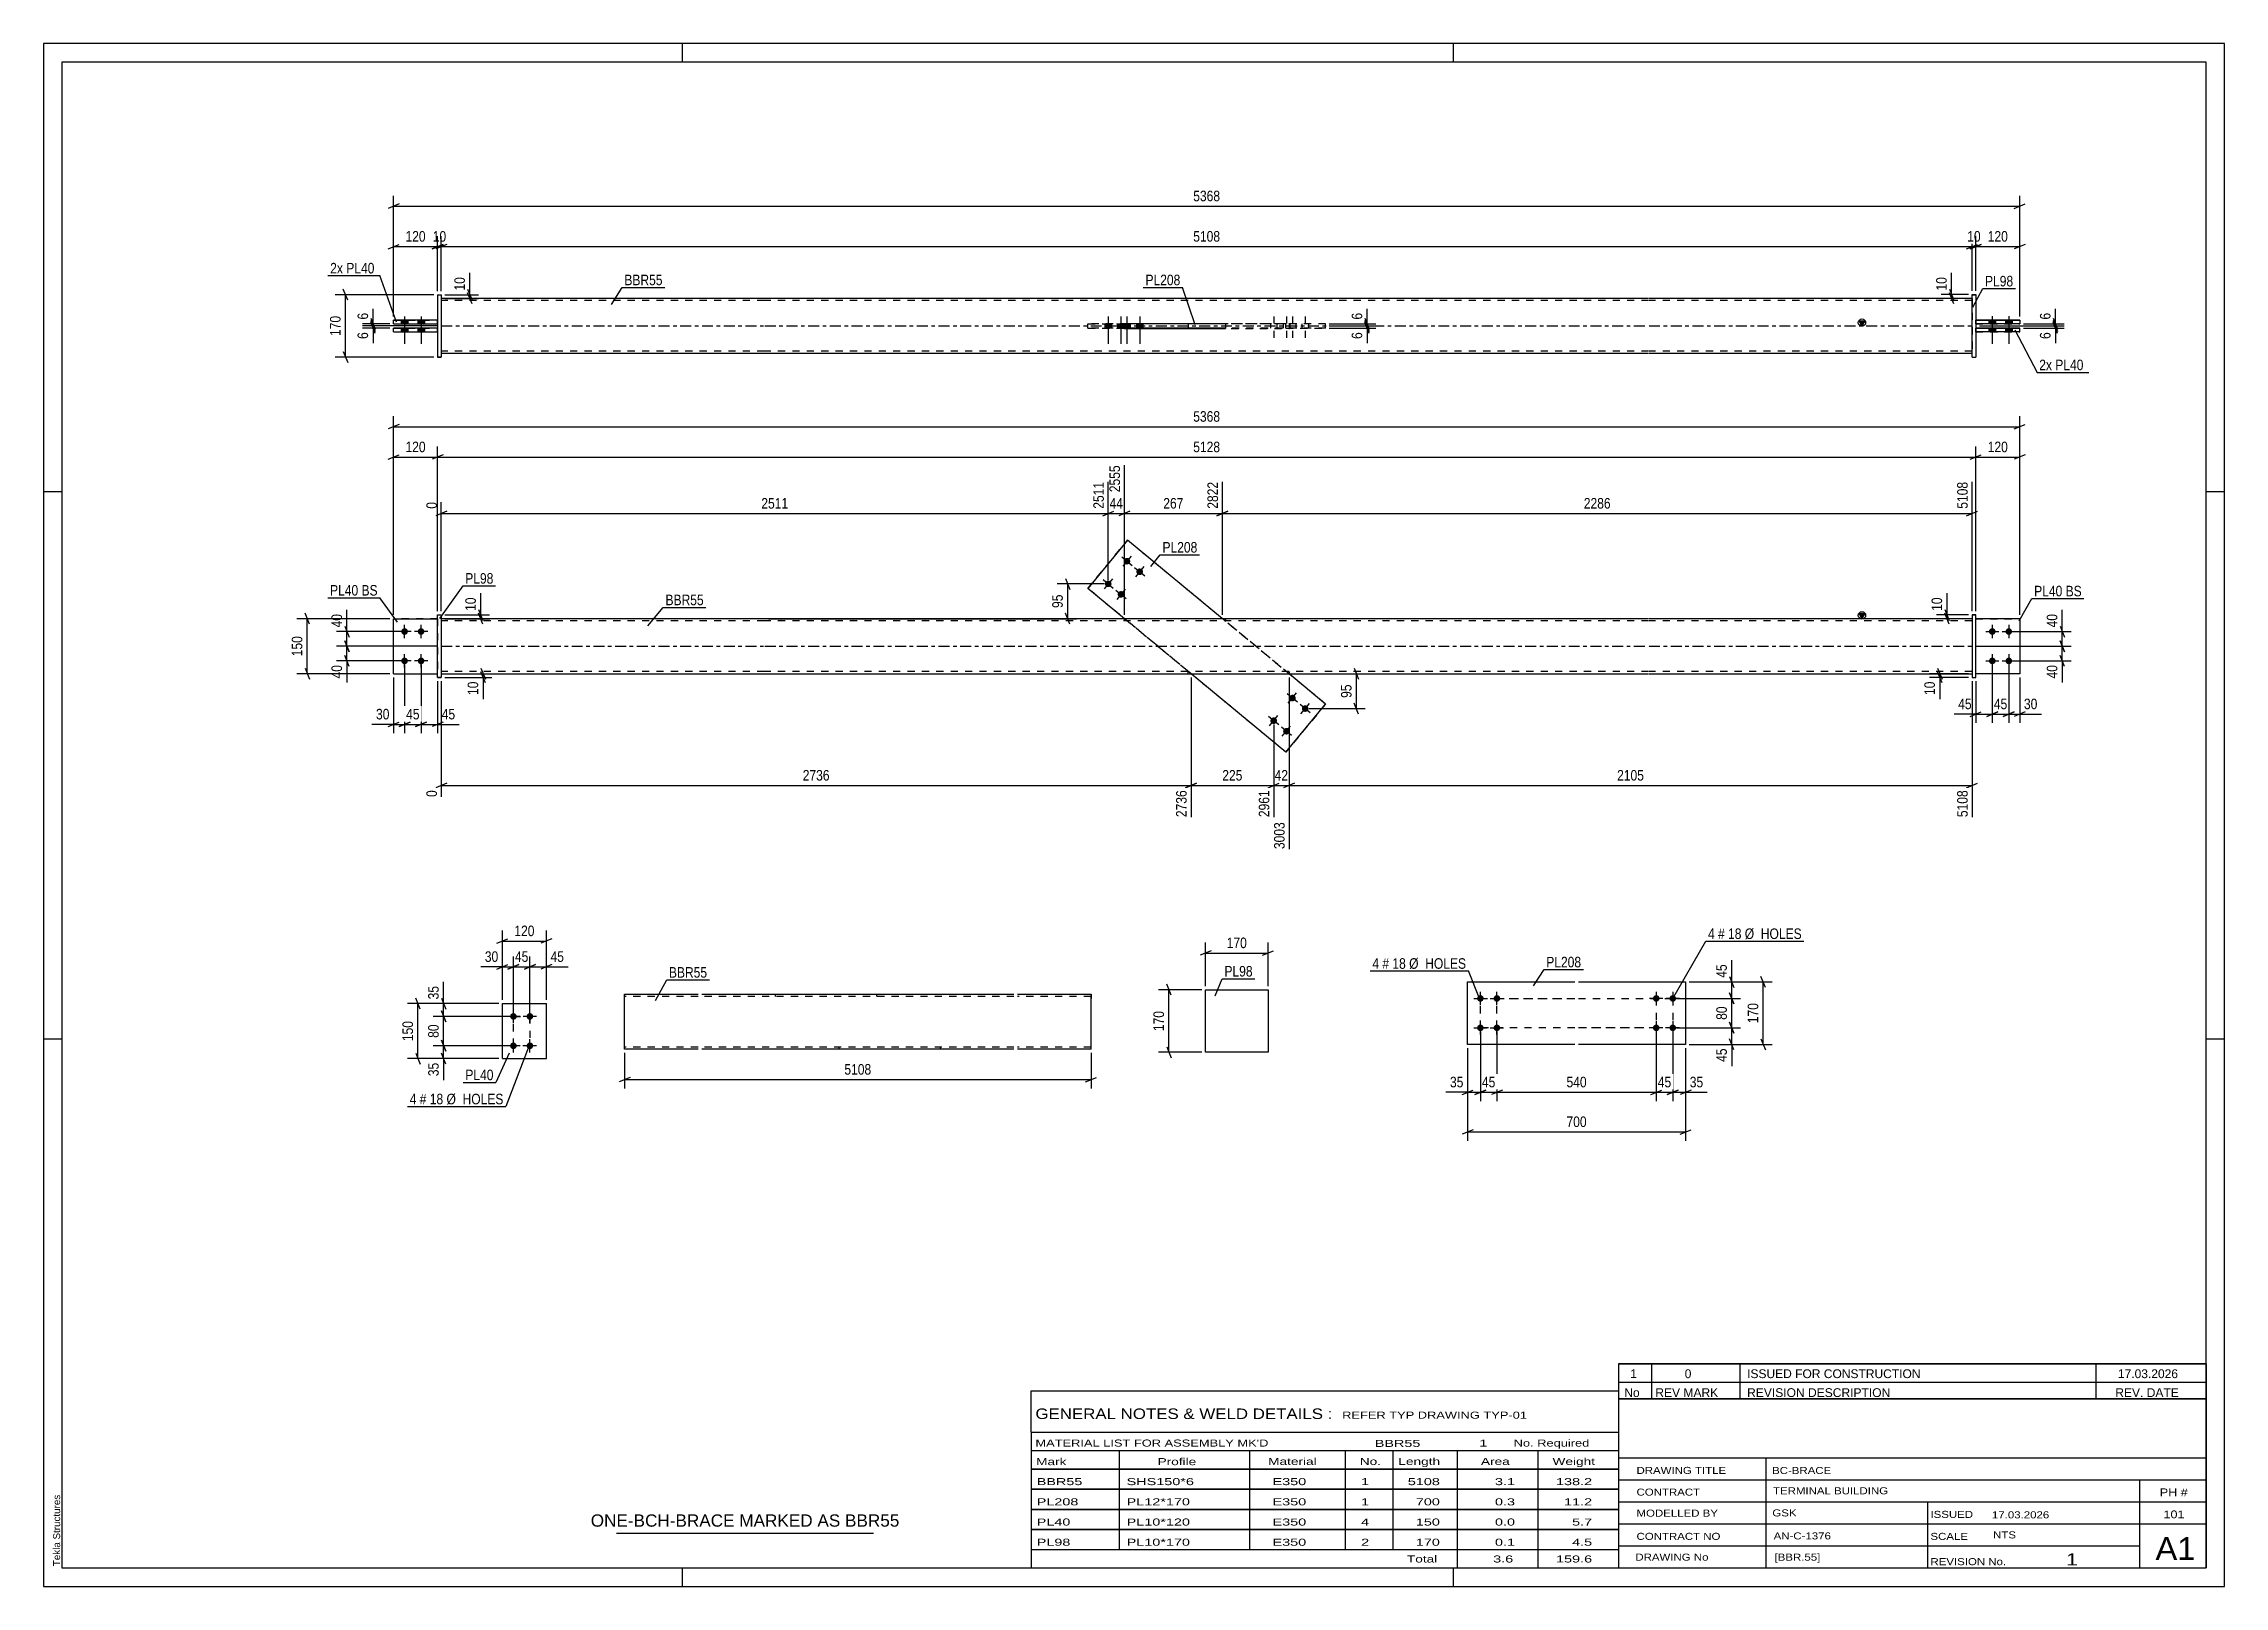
# Model space of a CAD drawing. Header units: millimetres. Extents: x 0 to 594, y 0 to 420.
import ezdxf

# ---------------------------------------------------------------- set-up
doc = ezdxf.new("R2010")
doc.units = ezdxf.units.MM
doc.linetypes.add('DXK_LINE_DOT2', pattern=[3.9198, 1.9599, -1.9599])
doc.linetypes.add('DXK_LINE_DOT3', pattern=[5.9187, 2.979, -0.9799, 0.9799, -0.9799])
doc.styles.add('Arial', font='ARIAL.TTF', dxfattribs={"height": 0.2})
doc.styles.add('Arial Narrow', font='ARIALN.TTF', dxfattribs={"height": 0.2})

# ---------------------------------------------------------------- blocks, each defined once
blk = doc.blocks.new('Unknown-580611211-1130')
at = {"color": 5, "linetype": 'Continuous'}
for p, q in [((594, 420), (0, 420)), ((0, 420), (0, 0)), ((174, 415), (174, 420)), ((384, 415), (384, 420)), ((594, 0), (594, 420)), ((589, 415), (5, 415)), ((5, 415), (5, 5)), ((589, 5), (589, 415)), ((5, 298), (0, 298)), ((594, 298), (589, 298)), ((5, 149), (0, 149)), ((594, 149), (589, 149)), ((0, 0), (594, 0)), ((5, 5), (589, 5)), ((174, 0), (174, 5)), ((384, 0), (384, 5))]:
    blk.add_line(p, q, dxfattribs=at)
at = {"color": 174, "linetype": 'Continuous', "style": 'Arial'}
blk.add_text('Tekla Structures', height=1.9102, rotation=90, dxfattribs=at).set_placement((4.5, 5.5))
blk = doc.blocks.new('Part-580611211-2167 - 2161')
at = {"color": 2, "linetype": 'Continuous'}
for p, q in [((124.96, 143.67), (124.96, 158.67)), ((124.96, 158.67), (136.96, 158.67)), ((136.96, 143.67), (136.96, 158.67)), ((124.96, 143.67), (124.96, 143.67)), ((124.96, 143.67), (136.96, 143.67)), ((136.96, 143.67), (136.96, 143.67))]:
    blk.add_line(p, q, dxfattribs=at)
at = {"color": 7, "linetype": 'DXK_LINE_DOT2'}
for p, q in [((124.96, 158.67), (136.96, 158.67)), ((124.96, 143.67), (124.96, 143.67)), ((124.96, 143.67), (136.96, 143.67)), ((136.96, 143.67), (136.96, 143.67))]:
    blk.add_line(p, q, dxfattribs=at)
blk = doc.blocks.new('Bolt-580611211-2200 - 2161')
at = {"linetype": 'Continuous'}
for points in [[(127.96, 154.27), (127.77, 154.29), (127.59, 154.35), (127.43, 154.44), (127.29, 154.57), (127.18, 154.72), (127.1, 154.89), (127.06, 155.08), (127.06, 155.27), (127.1, 155.45), (127.18, 155.62), (127.29, 155.77), (127.43, 155.9), (127.59, 155.99), (127.77, 156.05), (127.96, 156.07), (128.15, 156.05), (128.33, 155.99), (128.49, 155.9), (128.63, 155.77), (128.74, 155.62), (128.82, 155.45), (128.85, 155.27), (128.85, 155.08), (128.82, 154.89), (128.74, 154.72), (128.63, 154.57), (128.49, 154.44), (128.33, 154.35), (128.15, 154.29)], [(132.46, 154.27), (132.27, 154.29), (132.09, 154.35), (131.93, 154.44), (131.79, 154.57), (131.68, 154.72), (131.6, 154.89), (131.56, 155.08), (131.56, 155.27), (131.6, 155.45), (131.68, 155.62), (131.79, 155.77), (131.93, 155.9), (132.09, 155.99), (132.27, 156.05), (132.46, 156.07), (132.65, 156.05), (132.83, 155.99), (132.99, 155.9), (133.13, 155.77), (133.24, 155.62), (133.32, 155.45), (133.35, 155.27), (133.35, 155.08), (133.32, 154.89), (133.24, 154.72), (133.13, 154.57), (132.99, 154.44), (132.83, 154.35), (132.65, 154.29)], [(127.96, 146.27), (127.77, 146.29), (127.59, 146.35), (127.43, 146.44), (127.29, 146.57), (127.18, 146.72), (127.1, 146.89), (127.06, 147.08), (127.06, 147.27), (127.1, 147.45), (127.18, 147.62), (127.29, 147.77), (127.43, 147.9), (127.59, 147.99), (127.77, 148.05), (127.96, 148.07), (128.15, 148.05), (128.33, 147.99), (128.49, 147.9), (128.63, 147.77), (128.74, 147.62), (128.82, 147.45), (128.85, 147.27), (128.85, 147.08), (128.82, 146.89), (128.74, 146.72), (128.63, 146.57), (128.49, 146.44), (128.33, 146.35), (128.15, 146.29)], [(132.46, 146.27), (132.27, 146.29), (132.09, 146.35), (131.93, 146.44), (131.79, 146.57), (131.68, 146.72), (131.6, 146.89), (131.56, 147.08), (131.56, 147.27), (131.6, 147.45), (131.68, 147.62), (131.79, 147.77), (131.93, 147.9), (132.09, 147.99), (132.27, 148.05), (132.46, 148.07), (132.65, 148.05), (132.83, 147.99), (132.99, 147.9), (133.13, 147.77), (133.24, 147.62), (133.32, 147.45), (133.35, 147.27), (133.35, 147.08), (133.32, 146.89), (133.24, 146.72), (133.13, 146.57), (132.99, 146.44), (132.83, 146.35), (132.65, 146.29)]]:
    blk.add_hatch(color=1, dxfattribs=at).paths.add_polyline_path(points)
at = {"color": 1, "linetype": 'Continuous'}
for p, q in [((129.76, 155.17), (126.16, 155.17)), ((127.96, 153.37), (127.96, 156.97)), ((134.26, 155.17), (130.66, 155.17)), ((132.46, 153.37), (132.46, 156.97)), ((127.96, 145.37), (127.96, 148.97)), ((132.46, 145.37), (132.46, 148.97)), ((129.76, 147.17), (126.16, 147.17)), ((134.26, 147.17), (130.66, 147.17))]:
    blk.add_line(p, q, dxfattribs=at)
blk = doc.blocks.new('Part-580611211-1695 - 1673')
at = {"color": 2, "linetype": 'Continuous'}
for p, q in [((538.28, 263.45), (526.28, 263.45)), ((538.28, 263.45), (538.28, 263.45)), ((538.28, 263.45), (538.28, 248.45)), ((538.28, 248.45), (526.28, 248.45))]:
    blk.add_line(p, q, dxfattribs=at)
at = {"color": 7, "linetype": 'DXK_LINE_DOT2'}
for p, q in [((538.28, 263.45), (526.28, 263.45)), ((526.28, 263.45), (526.28, 263.45)), ((526.28, 248.45), (526.28, 263.45)), ((538.28, 263.45), (538.28, 263.45)), ((538.28, 248.45), (526.28, 248.45))]:
    blk.add_line(p, q, dxfattribs=at)
blk = doc.blocks.new('Part-580611211-1679 - 1673')
at = {"color": 7, "linetype": 'DXK_LINE_DOT2'}
for p, q in [((95.32, 248.45), (95.32, 263.45)), ((95.32, 263.45), (107.32, 263.45)), ((107.32, 263.45), (95.32, 263.45)), ((107.32, 263.45), (107.32, 248.45)), ((95.32, 248.45), (95.32, 248.45)), ((95.32, 248.45), (107.32, 248.45)), ((95.32, 248.45), (107.32, 248.45)), ((107.32, 248.45), (107.32, 248.45))]:
    blk.add_line(p, q, dxfattribs=at)
blk = doc.blocks.new('Part-580611211-1700 - 1673')
at = {"linetype": 'Continuous'}
blk.add_hatch(color=2, dxfattribs=at).paths.add_polyline_path([(495.28, 263.45), (494.48, 264.85), (496.08, 264.85)])
at = {"color": 2, "linetype": 'Continuous'}
for p, q in [((196.32, 263.45), (108.32, 263.45)), ((437.18, 263.45), (196.42, 263.45)), ((525.28, 263.45), (437.28, 263.45)), ((495.28, 263.45), (494.48, 264.85)), ((494.48, 264.85), (496.08, 264.85)), ((496.08, 264.85), (495.28, 263.45)), ((108.32, 248.45), (196.32, 248.45)), ((196.42, 248.45), (437.18, 248.45)), ((437.28, 248.45), (525.28, 248.45))]:
    blk.add_line(p, q, dxfattribs=at)
at = {"color": 7, "linetype": 'DXK_LINE_DOT2'}
for p, q in [((108.32, 263.45), (108.32, 248.45)), ((196.32, 262.85), (108.32, 262.85)), ((437.18, 262.85), (196.42, 262.85)), ((294.28, 263.45), (294.28, 262.85)), ((321.89, 263.45), (321.89, 262.85)), ((525.28, 262.85), (437.28, 262.85)), ((525.28, 263.45), (525.28, 248.45)), ((196.32, 249.05), (108.32, 249.05)), ((437.18, 249.05), (196.42, 249.05)), ((311.71, 248.45), (311.71, 249.05)), ((339.32, 248.45), (339.32, 249.05)), ((525.28, 249.05), (437.28, 249.05))]:
    blk.add_line(p, q, dxfattribs=at)
at = {"color": 7, "linetype": 'DXK_LINE_DOT3'}
for p, q in [((108.32, 255.95), (196.32, 255.95)), ((196.42, 255.95), (437.18, 255.95)), ((437.28, 255.95), (525.28, 255.95))]:
    blk.add_line(p, q, dxfattribs=at)
at = {"color": 2, "linetype": 'Continuous'}
blk.add_circle((495.28, 264.35), 1, dxfattribs=at)
blk = doc.blocks.new('Part-580611211-1684 - 1673')
at = {"color": 2, "linetype": 'Continuous'}
for p, q in [((95.32, 248.45), (95.32, 263.45)), ((95.32, 263.45), (107.32, 263.45)), ((95.32, 248.45), (95.32, 248.45)), ((95.32, 248.45), (107.32, 248.45))]:
    blk.add_line(p, q, dxfattribs=at)
at = {"color": 7, "linetype": 'DXK_LINE_DOT2'}
for p, q in [((107.32, 263.45), (95.32, 263.45)), ((107.32, 263.45), (107.32, 248.45)), ((95.32, 248.45), (95.32, 248.45)), ((95.32, 248.45), (107.32, 248.45)), ((107.32, 248.45), (107.32, 248.45))]:
    blk.add_line(p, q, dxfattribs=at)
blk = doc.blocks.new('Part-580611211-1685 - 1673')
at = {"color": 2, "linetype": 'Continuous'}
for p, q in [((526.28, 264.45), (525.28, 264.45)), ((525.28, 264.45), (525.28, 264.45)), ((525.28, 264.45), (525.28, 247.45)), ((525.28, 264.45), (526.28, 264.45)), ((526.28, 247.45), (526.28, 264.45)), ((525.28, 247.45), (526.28, 247.45))]:
    blk.add_line(p, q, dxfattribs=at)
at = {"color": 7, "linetype": 'DXK_LINE_DOT2'}
blk.add_line((525.28, 247.45), (526.28, 247.45), dxfattribs=at)
blk = doc.blocks.new('Part-580611211-1690 - 1673')
at = {"color": 7, "linetype": 'DXK_LINE_DOT2'}
for p, q in [((526.28, 263.45), (538.28, 263.45)), ((538.28, 263.45), (526.28, 263.45)), ((526.28, 263.45), (526.28, 263.45)), ((526.28, 248.45), (526.28, 263.45)), ((538.28, 263.45), (538.28, 263.45)), ((538.28, 263.45), (538.28, 248.45)), ((538.28, 248.45), (526.28, 248.45)), ((538.28, 248.45), (526.28, 248.45))]:
    blk.add_line(p, q, dxfattribs=at)
blk = doc.blocks.new('Bolt-580611211-1706 - 1673')
at = {"linetype": 'Continuous'}
for points in [[(295.65, 279.78), (295.78, 279.65), (295.88, 279.49), (295.95, 279.31), (295.98, 279.13), (295.97, 278.94), (295.91, 278.76), (295.83, 278.59), (295.71, 278.45), (295.56, 278.33), (295.39, 278.25), (295.21, 278.2), (295.02, 278.19), (294.84, 278.22), (294.66, 278.29), (294.5, 278.4), (294.37, 278.53), (294.27, 278.69), (294.21, 278.87), (294.18, 279.05), (294.19, 279.24), (294.24, 279.42), (294.33, 279.59), (294.45, 279.73), (294.59, 279.85), (294.76, 279.93), (294.95, 279.98), (295.13, 279.99), (295.32, 279.96), (295.49, 279.89)], [(290.55, 273.62), (290.69, 273.48), (290.79, 273.32), (290.85, 273.15), (290.88, 272.96), (290.87, 272.77), (290.82, 272.59), (290.73, 272.43), (290.61, 272.28), (290.46, 272.16), (290.3, 272.08), (290.11, 272.03), (289.93, 272.03), (289.74, 272.06), (289.56, 272.13), (289.41, 272.23), (289.28, 272.36), (289.18, 272.52), (289.11, 272.7), (289.08, 272.89), (289.09, 273.07), (289.14, 273.25), (289.23, 273.42), (289.35, 273.57), (289.5, 273.68), (289.67, 273.77), (289.85, 273.81), (290.04, 273.82), (290.22, 273.79), (290.4, 273.72)], [(299.12, 276.92), (299.25, 276.78), (299.35, 276.62), (299.42, 276.45), (299.45, 276.26), (299.43, 276.07), (299.38, 275.89), (299.3, 275.73), (299.18, 275.58), (299.03, 275.46), (298.86, 275.38), (298.68, 275.33), (298.49, 275.33), (298.3, 275.36), (298.13, 275.43), (297.97, 275.53), (297.84, 275.66), (297.74, 275.82), (297.67, 276), (297.65, 276.19), (297.66, 276.37), (297.71, 276.55), (297.8, 276.72), (297.92, 276.87), (298.06, 276.98), (298.23, 277.07), (298.41, 277.11), (298.6, 277.12), (298.79, 277.09), (298.96, 277.02)], [(294.02, 270.75), (294.15, 270.62), (294.26, 270.46), (294.32, 270.28), (294.35, 270.1), (294.34, 269.91), (294.29, 269.73), (294.2, 269.56), (294.08, 269.41), (293.93, 269.3), (293.76, 269.21), (293.58, 269.17), (293.39, 269.16), (293.21, 269.19), (293.03, 269.26), (292.88, 269.36), (292.74, 269.5), (292.64, 269.66), (292.58, 269.83), (292.55, 270.02), (292.56, 270.21), (292.61, 270.39), (292.7, 270.55), (292.82, 270.7), (292.97, 270.82), (293.14, 270.9), (293.32, 270.95), (293.51, 270.96), (293.69, 270.92), (293.87, 270.85)]]:
    blk.add_hatch(color=1, dxfattribs=at).paths.add_polyline_path(points)
at = {"color": 1, "linetype": 'Continuous'}
for p, q in [((293.69, 280.24), (296.47, 277.94)), ((296.22, 280.48), (293.93, 277.7)), ((288.59, 274.07), (291.37, 271.78)), ((291.13, 274.31), (288.83, 271.54)), ((297.16, 277.37), (299.93, 275.08)), ((299.69, 277.61), (297.4, 274.84)), ((292.06, 271.2), (294.84, 268.91)), ((294.6, 271.44), (292.3, 268.67))]:
    blk.add_line(p, q, dxfattribs=at)
blk = doc.blocks.new('Bolt-580611211-1707 - 1673')
at = {"linetype": 'Continuous'}
for points in [[(339.58, 241.14), (339.45, 241.28), (339.35, 241.44), (339.28, 241.61), (339.25, 241.8), (339.26, 241.99), (339.31, 242.17), (339.4, 242.34), (339.52, 242.48), (339.67, 242.6), (339.84, 242.68), (340.02, 242.73), (340.21, 242.74), (340.39, 242.71), (340.57, 242.64), (340.72, 242.53), (340.86, 242.4), (340.96, 242.24), (341.02, 242.06), (341.05, 241.88), (341.04, 241.69), (340.99, 241.51), (340.9, 241.34), (340.78, 241.2), (340.63, 241.08), (340.47, 241), (340.28, 240.95), (340.1, 240.94), (339.91, 240.97), (339.73, 241.04)], [(343.05, 238.28), (342.91, 238.41), (342.81, 238.57), (342.75, 238.75), (342.72, 238.93), (342.73, 239.12), (342.78, 239.3), (342.87, 239.47), (342.99, 239.61), (343.14, 239.73), (343.31, 239.82), (343.49, 239.86), (343.68, 239.87), (343.86, 239.84), (344.04, 239.77), (344.19, 239.67), (344.32, 239.53), (344.43, 239.37), (344.49, 239.2), (344.52, 239.01), (344.51, 238.82), (344.46, 238.64), (344.37, 238.47), (344.25, 238.33), (344.1, 238.21), (343.93, 238.13), (343.75, 238.08), (343.56, 238.07), (343.38, 238.1), (343.2, 238.17)], [(334.48, 234.98), (334.35, 235.11), (334.25, 235.27), (334.18, 235.45), (334.16, 235.63), (334.17, 235.82), (334.22, 236), (334.3, 236.17), (334.42, 236.31), (334.57, 236.43), (334.74, 236.52), (334.92, 236.56), (335.11, 236.57), (335.3, 236.54), (335.47, 236.47), (335.63, 236.37), (335.76, 236.23), (335.86, 236.07), (335.93, 235.9), (335.95, 235.71), (335.94, 235.52), (335.89, 235.34), (335.8, 235.17), (335.68, 235.03), (335.54, 234.91), (335.37, 234.83), (335.19, 234.78), (335, 234.77), (334.81, 234.8), (334.64, 234.87)], [(337.95, 232.11), (337.82, 232.25), (337.72, 232.4), (337.65, 232.58), (337.62, 232.77), (337.64, 232.95), (337.69, 233.14), (337.77, 233.3), (337.89, 233.45), (338.04, 233.56), (338.21, 233.65), (338.39, 233.7), (338.58, 233.7), (338.77, 233.67), (338.94, 233.6), (339.1, 233.5), (339.23, 233.36), (339.33, 233.21), (339.4, 233.03), (339.42, 232.84), (339.41, 232.66), (339.36, 232.47), (339.27, 232.31), (339.15, 232.16), (339.01, 232.05), (338.84, 231.96), (338.66, 231.91), (338.47, 231.91), (338.28, 231.94), (338.11, 232.01)]]:
    blk.add_hatch(color=1, dxfattribs=at).paths.add_polyline_path(points)
at = {"color": 1, "linetype": 'Continuous'}
for p, q in [((341.54, 240.69), (338.76, 242.99)), ((339, 240.45), (341.3, 243.23)), ((345.01, 237.83), (342.23, 240.12)), ((342.47, 237.58), (344.77, 240.36)), ((336.44, 234.53), (333.67, 236.82)), ((333.91, 234.28), (336.2, 237.06)), ((339.91, 231.66), (337.14, 233.95)), ((337.38, 231.42), (339.67, 234.19))]:
    blk.add_line(p, q, dxfattribs=at)
blk = doc.blocks.new('Bolt-580611211-1709 - 1673')
at = {"linetype": 'Continuous'}
for points in [[(98.32, 259.05), (98.13, 259.07), (97.95, 259.13), (97.79, 259.22), (97.65, 259.35), (97.54, 259.5), (97.46, 259.67), (97.42, 259.85), (97.42, 260.04), (97.46, 260.23), (97.54, 260.4), (97.65, 260.55), (97.79, 260.68), (97.95, 260.77), (98.13, 260.83), (98.32, 260.85), (98.5, 260.83), (98.68, 260.77), (98.85, 260.68), (98.99, 260.55), (99.1, 260.4), (99.17, 260.23), (99.21, 260.04), (99.21, 259.85), (99.17, 259.67), (99.1, 259.5), (98.99, 259.35), (98.85, 259.22), (98.68, 259.13), (98.5, 259.07)], [(102.82, 259.05), (102.63, 259.07), (102.45, 259.13), (102.29, 259.22), (102.15, 259.35), (102.04, 259.5), (101.96, 259.67), (101.92, 259.85), (101.92, 260.04), (101.96, 260.23), (102.04, 260.4), (102.15, 260.55), (102.29, 260.68), (102.45, 260.77), (102.63, 260.83), (102.82, 260.85), (103, 260.83), (103.18, 260.77), (103.35, 260.68), (103.49, 260.55), (103.6, 260.4), (103.67, 260.23), (103.71, 260.04), (103.71, 259.85), (103.67, 259.67), (103.6, 259.5), (103.49, 259.35), (103.35, 259.22), (103.18, 259.13), (103, 259.07)], [(98.32, 251.05), (98.13, 251.07), (97.95, 251.13), (97.79, 251.22), (97.65, 251.35), (97.54, 251.5), (97.46, 251.67), (97.42, 251.85), (97.42, 252.04), (97.46, 252.23), (97.54, 252.4), (97.65, 252.55), (97.79, 252.68), (97.95, 252.77), (98.13, 252.83), (98.32, 252.85), (98.5, 252.83), (98.68, 252.77), (98.85, 252.68), (98.99, 252.55), (99.1, 252.4), (99.17, 252.23), (99.21, 252.04), (99.21, 251.85), (99.17, 251.67), (99.1, 251.5), (98.99, 251.35), (98.85, 251.22), (98.68, 251.13), (98.5, 251.07)], [(102.82, 251.05), (102.63, 251.07), (102.45, 251.13), (102.29, 251.22), (102.15, 251.35), (102.04, 251.5), (101.96, 251.67), (101.92, 251.85), (101.92, 252.04), (101.96, 252.23), (102.04, 252.4), (102.15, 252.55), (102.29, 252.68), (102.45, 252.77), (102.63, 252.83), (102.82, 252.85), (103, 252.83), (103.18, 252.77), (103.35, 252.68), (103.49, 252.55), (103.6, 252.4), (103.67, 252.23), (103.71, 252.04), (103.71, 251.85), (103.67, 251.67), (103.6, 251.5), (103.49, 251.35), (103.35, 251.22), (103.18, 251.13), (103, 251.07)]]:
    blk.add_hatch(color=1, dxfattribs=at).paths.add_polyline_path(points)
at = {"color": 1, "linetype": 'Continuous'}
for p, q in [((98.32, 258.15), (98.32, 261.75)), ((102.82, 258.15), (102.82, 261.75)), ((100.12, 259.95), (96.52, 259.95)), ((104.62, 259.95), (101.02, 259.95)), ((100.12, 251.95), (96.52, 251.95)), ((98.32, 250.15), (98.32, 253.75)), ((104.62, 251.95), (101.02, 251.95)), ((102.82, 250.15), (102.82, 253.75))]:
    blk.add_line(p, q, dxfattribs=at)
blk = doc.blocks.new('Bolt-580611211-1710 - 1673')
at = {"linetype": 'Continuous'}
for points in [[(530.78, 260.85), (530.97, 260.83), (531.15, 260.77), (531.31, 260.68), (531.45, 260.55), (531.56, 260.4), (531.64, 260.23), (531.68, 260.04), (531.68, 259.85), (531.64, 259.67), (531.56, 259.5), (531.45, 259.35), (531.31, 259.22), (531.15, 259.13), (530.97, 259.07), (530.78, 259.05), (530.6, 259.07), (530.42, 259.13), (530.26, 259.22), (530.12, 259.35), (530.01, 259.5), (529.93, 259.67), (529.89, 259.85), (529.89, 260.04), (529.93, 260.23), (530.01, 260.4), (530.12, 260.55), (530.26, 260.68), (530.42, 260.77), (530.6, 260.83)], [(535.28, 260.85), (535.47, 260.83), (535.65, 260.77), (535.81, 260.68), (535.95, 260.55), (536.06, 260.4), (536.14, 260.23), (536.18, 260.04), (536.18, 259.85), (536.14, 259.67), (536.06, 259.5), (535.95, 259.35), (535.81, 259.22), (535.65, 259.13), (535.47, 259.07), (535.28, 259.05), (535.1, 259.07), (534.92, 259.13), (534.76, 259.22), (534.62, 259.35), (534.51, 259.5), (534.43, 259.67), (534.39, 259.85), (534.39, 260.04), (534.43, 260.23), (534.51, 260.4), (534.62, 260.55), (534.76, 260.68), (534.92, 260.77), (535.1, 260.83)], [(530.78, 252.85), (530.97, 252.83), (531.15, 252.77), (531.31, 252.68), (531.45, 252.55), (531.56, 252.4), (531.64, 252.23), (531.68, 252.04), (531.68, 251.85), (531.64, 251.67), (531.56, 251.5), (531.45, 251.35), (531.31, 251.22), (531.15, 251.13), (530.97, 251.07), (530.78, 251.05), (530.6, 251.07), (530.42, 251.13), (530.26, 251.22), (530.12, 251.35), (530.01, 251.5), (529.93, 251.67), (529.89, 251.85), (529.89, 252.04), (529.93, 252.23), (530.01, 252.4), (530.12, 252.55), (530.26, 252.68), (530.42, 252.77), (530.6, 252.83)], [(535.28, 252.85), (535.47, 252.83), (535.65, 252.77), (535.81, 252.68), (535.95, 252.55), (536.06, 252.4), (536.14, 252.23), (536.18, 252.04), (536.18, 251.85), (536.14, 251.67), (536.06, 251.5), (535.95, 251.35), (535.81, 251.22), (535.65, 251.13), (535.47, 251.07), (535.28, 251.05), (535.1, 251.07), (534.92, 251.13), (534.76, 251.22), (534.62, 251.35), (534.51, 251.5), (534.43, 251.67), (534.39, 251.85), (534.39, 252.04), (534.43, 252.23), (534.51, 252.4), (534.62, 252.55), (534.76, 252.68), (534.92, 252.77), (535.1, 252.83)]]:
    blk.add_hatch(color=1, dxfattribs=at).paths.add_polyline_path(points)
at = {"color": 1, "linetype": 'Continuous'}
for p, q in [((530.78, 261.75), (530.78, 258.15)), ((535.28, 261.75), (535.28, 258.15)), ((528.98, 259.95), (532.58, 259.95)), ((533.48, 259.95), (537.08, 259.95)), ((528.98, 251.95), (532.58, 251.95)), ((530.78, 253.75), (530.78, 250.15)), ((533.48, 251.95), (537.08, 251.95)), ((535.28, 253.75), (535.28, 250.15))]:
    blk.add_line(p, q, dxfattribs=at)
blk = doc.blocks.new('Part-580611211-1715 - 1673')
at = {"color": 2, "linetype": 'Continuous'}
for p, q in [((295.25, 284.79), (284.42, 271.68)), ((295.25, 284.79), (295.25, 284.79)), ((321.07, 263.45), (295.25, 284.79)), ((294.38, 263.45), (284.42, 271.68)), ((284.42, 271.68), (284.42, 271.68)), ((338.35, 227.11), (312.53, 248.45)), ((349.18, 240.21), (339.22, 248.45)), ((338.35, 227.11), (349.18, 240.21)), ((349.18, 240.21), (349.18, 240.21)), ((338.35, 227.11), (338.35, 227.11))]:
    blk.add_line(p, q, dxfattribs=at)
at = {"color": 7, "linetype": 'DXK_LINE_DOT2'}
for p, q in [((284.42, 271.68), (295.25, 284.79)), ((349.18, 240.21), (295.25, 284.79)), ((338.35, 227.11), (284.42, 271.68)), ((312.53, 248.45), (294.38, 263.45)), ((339.22, 248.45), (321.07, 263.45)), ((349.18, 240.21), (338.35, 227.11))]:
    blk.add_line(p, q, dxfattribs=at)
blk = doc.blocks.new('Part-580611211-1720 - 1673')
at = {"color": 2, "linetype": 'Continuous'}
for p, q in [((107.32, 264.45), (108.32, 264.45)), ((107.32, 247.45), (107.32, 264.45)), ((108.32, 264.45), (108.32, 264.45)), ((108.32, 264.45), (108.32, 247.45)), ((107.32, 247.45), (108.32, 247.45))]:
    blk.add_line(p, q, dxfattribs=at)
at = {"color": 7, "linetype": 'DXK_LINE_DOT2'}
for p, q in [((107.32, 264.45), (108.32, 264.45)), ((108.32, 247.45), (107.32, 247.45)), ((107.32, 247.45), (107.32, 247.45)), ((108.32, 247.45), (108.32, 247.45))]:
    blk.add_line(p, q, dxfattribs=at)
blk = doc.blocks.new('Part-580611211-1418 - 1367')
at = {"color": 2, "linetype": 'Continuous'}
for p, q in [((95.32, 341.55), (95.32, 342.55)), ((107.32, 342.55), (95.32, 342.55)), ((95.32, 341.55), (95.32, 341.55)), ((95.32, 341.55), (107.32, 341.55))]:
    blk.add_line(p, q, dxfattribs=at)
at = {"color": 7, "linetype": 'DXK_LINE_DOT2'}
for p, q in [((95.32, 342.55), (107.32, 342.55)), ((95.32, 341.55), (107.32, 341.55)), ((107.32, 341.55), (107.32, 342.55))]:
    blk.add_line(p, q, dxfattribs=at)
blk = doc.blocks.new('Bolt-580611211-1370 - 1367')
at = {"linetype": 'Continuous'}
for points in [[(97.42, 343.75), (99.22, 343.75), (99.22, 344.75), (97.42, 344.75)], [(97.42, 343.75), (99.22, 343.75), (99.22, 344.75), (97.42, 344.75)], [(101.92, 343.75), (103.72, 343.75), (103.72, 344.75), (101.92, 344.75)], [(101.92, 343.75), (103.72, 343.75), (103.72, 344.75), (101.92, 344.75)], [(97.42, 341.55), (99.22, 341.55), (99.22, 342.55), (97.42, 342.55)], [(97.42, 341.55), (99.22, 341.55), (99.22, 342.55), (97.42, 342.55)], [(101.92, 341.55), (103.72, 341.55), (103.72, 342.55), (101.92, 342.55)], [(101.92, 341.55), (103.72, 341.55), (103.72, 342.55), (101.92, 342.55)]]:
    blk.add_hatch(color=1, dxfattribs=at).paths.add_polyline_path(points)
at = {"color": 1, "linetype": 'Continuous'}
for p, q in [((97.42, 344.75), (97.42, 343.75)), ((97.42, 344.75), (97.42, 343.75)), ((98.32, 345.75), (98.32, 338.25)), ((98.32, 345.75), (98.32, 338.25)), ((99.22, 344.75), (99.22, 343.75)), ((99.22, 344.75), (99.22, 343.75)), ((101.92, 344.75), (101.92, 343.75)), ((101.92, 344.75), (101.92, 343.75)), ((102.82, 345.75), (102.82, 338.25)), ((102.82, 345.75), (102.82, 338.25)), ((103.72, 344.75), (103.72, 343.75)), ((103.72, 344.75), (103.72, 343.75)), ((97.42, 342.55), (97.42, 341.55)), ((97.42, 342.55), (97.42, 341.55)), ((99.22, 342.55), (99.22, 341.55)), ((99.22, 342.55), (99.22, 341.55)), ((101.92, 342.55), (101.92, 341.55)), ((101.92, 342.55), (101.92, 341.55)), ((103.72, 342.55), (103.72, 341.55)), ((103.72, 342.55), (103.72, 341.55))]:
    blk.add_line(p, q, dxfattribs=at)
blk = doc.blocks.new('Bolt-580611211-1435 - 1367')
at = {"color": 1, "linetype": 'DXK_LINE_DOT2'}
for p, q in [((335.05, 345.75), (335.05, 338.25)), ((338.52, 345.75), (338.52, 338.25)), ((340.15, 345.75), (340.15, 338.25)), ((343.62, 345.75), (343.62, 338.25)), ((334.15, 343.75), (334.15, 342.55)), ((335.95, 343.75), (335.95, 342.55)), ((337.62, 343.75), (337.62, 342.55)), ((339.25, 343.75), (339.25, 342.55)), ((339.42, 343.75), (339.42, 342.55)), ((341.05, 343.75), (341.05, 342.55)), ((342.72, 343.75), (342.72, 342.55)), ((344.52, 343.75), (344.52, 342.55))]:
    blk.add_line(p, q, dxfattribs=at)
blk = doc.blocks.new('Bolt-580611211-1371 - 1367')
at = {"linetype": 'Continuous'}
for points in [[(531.68, 344.76), (529.88, 344.76), (529.88, 343.76), (531.68, 343.76)], [(531.68, 344.75), (529.88, 344.75), (529.88, 343.75), (531.68, 343.75)], [(536.18, 344.76), (534.38, 344.76), (534.38, 343.76), (536.18, 343.76)], [(536.18, 344.75), (534.38, 344.75), (534.38, 343.75), (536.18, 343.75)], [(531.68, 342.56), (529.88, 342.56), (529.88, 341.56), (531.68, 341.56)], [(531.68, 342.55), (529.88, 342.55), (529.88, 341.55), (531.68, 341.55)], [(536.18, 342.56), (534.38, 342.56), (534.38, 341.56), (536.18, 341.56)], [(536.18, 342.55), (534.38, 342.55), (534.38, 341.55), (536.18, 341.55)]]:
    blk.add_hatch(color=1, dxfattribs=at).paths.add_polyline_path(points)
at = {"color": 1, "linetype": 'Continuous'}
for p, q in [((529.88, 344.76), (529.88, 343.76)), ((529.88, 344.75), (529.88, 343.75)), ((530.78, 345.76), (530.78, 338.26)), ((530.78, 345.75), (530.78, 338.25)), ((531.68, 344.76), (531.68, 343.76)), ((531.68, 344.75), (531.68, 343.75)), ((534.38, 344.76), (534.38, 343.76)), ((534.38, 344.75), (534.38, 343.75)), ((535.28, 345.76), (535.28, 338.26)), ((535.28, 345.75), (535.28, 338.25)), ((536.18, 344.76), (536.18, 343.76)), ((536.18, 344.75), (536.18, 343.75)), ((529.88, 342.56), (529.88, 341.56)), ((529.88, 342.55), (529.88, 341.55)), ((531.68, 342.56), (531.68, 341.56)), ((531.68, 342.55), (531.68, 341.55)), ((534.38, 342.56), (534.38, 341.56)), ((534.38, 342.55), (534.38, 341.55)), ((536.18, 342.56), (536.18, 341.56)), ((536.18, 342.55), (536.18, 341.55))]:
    blk.add_line(p, q, dxfattribs=at)
blk = doc.blocks.new('Part-580611211-1456 - 1367')
at = {"linetype": 'Continuous'}
blk.add_hatch(color=2, dxfattribs=at).paths.add_polyline_path([(495.28, 343.15), (494.48, 344.55), (496.08, 344.55)])
at = {"color": 2, "linetype": 'Continuous'}
for p, q in [((196.32, 350.65), (108.32, 350.65)), ((437.18, 350.65), (196.42, 350.65)), ((525.28, 350.65), (437.28, 350.65)), ((495.28, 343.15), (494.48, 344.55)), ((494.48, 344.55), (496.08, 344.55)), ((496.08, 344.55), (495.28, 343.15)), ((294.28, 343.76), (294.28, 343.85)), ((294.28, 343.85), (294.28, 343.85)), ((294.28, 343.85), (321.89, 343.85)), ((294.28, 342.56), (294.28, 342.45)), ((294.28, 342.45), (321.89, 342.45)), ((311.71, 343.85), (311.71, 343.75)), ((311.71, 342.45), (311.71, 342.55)), ((321.89, 343.85), (321.89, 342.45)), ((196.32, 335.65), (108.32, 335.65)), ((437.18, 335.65), (196.42, 335.65)), ((525.28, 335.65), (437.28, 335.65))]:
    blk.add_line(p, q, dxfattribs=at)
at = {"color": 7, "linetype": 'DXK_LINE_DOT2'}
for p, q in [((108.32, 350.65), (108.32, 335.65)), ((525.28, 350.65), (525.28, 335.65)), ((196.32, 350.05), (108.32, 350.05)), ((437.18, 350.05), (196.42, 350.05)), ((525.28, 350.05), (437.28, 350.05)), ((294.28, 342.56), (294.28, 343.85)), ((294.28, 343.85), (321.89, 343.85)), ((294.28, 342.45), (321.89, 342.45)), ((311.71, 343.85), (339.32, 343.85)), ((311.71, 343.85), (311.71, 343.85)), ((311.71, 343.85), (339.32, 343.85)), ((311.71, 343.75), (311.71, 343.85)), ((311.71, 343.75), (311.71, 342.55)), ((311.71, 342.45), (311.71, 342.45)), ((311.71, 342.45), (311.71, 342.45)), ((311.71, 342.45), (339.32, 342.45)), ((311.71, 342.45), (339.32, 342.45)), ((339.32, 343.85), (339.32, 342.45)), ((196.32, 336.25), (108.32, 336.25)), ((437.18, 336.25), (196.42, 336.25)), ((525.28, 336.25), (437.28, 336.25))]:
    blk.add_line(p, q, dxfattribs=at)
at = {"color": 7, "linetype": 'DXK_LINE_DOT3'}
for p, q in [((108.32, 343.15), (196.32, 343.15)), ((196.42, 343.15), (437.18, 343.15)), ((437.28, 343.15), (525.28, 343.15))]:
    blk.add_line(p, q, dxfattribs=at)
at = {"color": 2, "linetype": 'Continuous'}
blk.add_circle((495.28, 344.05), 1, dxfattribs=at)
blk = doc.blocks.new('Part-580611211-1413 - 1367')
at = {"color": 2, "linetype": 'Continuous'}
for p, q in [((95.32, 343.75), (95.32, 344.75)), ((107.32, 344.75), (95.32, 344.75)), ((95.32, 343.75), (95.32, 343.75)), ((95.32, 343.75), (107.32, 343.75))]:
    blk.add_line(p, q, dxfattribs=at)
at = {"color": 7, "linetype": 'DXK_LINE_DOT2'}
for p, q in [((95.32, 344.75), (107.32, 344.75)), ((107.32, 343.75), (107.32, 344.75)), ((95.32, 343.75), (107.32, 343.75))]:
    blk.add_line(p, q, dxfattribs=at)
blk = doc.blocks.new('Part-580611211-1461 - 1367')
at = {"color": 2, "linetype": 'Continuous'}
for p, q in [((538.28, 342.56), (526.28, 342.56)), ((526.28, 342.55), (538.28, 342.55)), ((538.28, 341.55), (526.28, 341.55)), ((538.28, 341.55), (538.28, 342.56))]:
    blk.add_line(p, q, dxfattribs=at)
at = {"color": 7, "linetype": 'DXK_LINE_DOT2'}
for p, q in [((526.28, 341.55), (526.28, 342.56)), ((526.28, 341.56), (538.28, 341.56))]:
    blk.add_line(p, q, dxfattribs=at)
blk = doc.blocks.new('Part-580611211-1397 - 1367')
at = {"color": 7, "linetype": 'DXK_LINE_DOT2'}
for p, q in [((284.42, 343.75), (295.25, 343.76)), ((338.35, 343.75), (284.42, 343.75)), ((295.25, 342.56), (284.42, 342.55)), ((284.42, 342.55), (338.35, 342.55)), ((349.18, 343.75), (321.89, 343.75)), ((349.18, 342.55), (321.89, 342.55)), ((338.35, 342.55), (338.35, 343.75)), ((349.18, 343.75), (338.35, 343.75)), ((338.35, 342.55), (349.18, 342.55)), ((349.18, 342.55), (349.18, 343.75))]:
    blk.add_line(p, q, dxfattribs=at)
at = {"color": 2, "linetype": 'Continuous'}
for p, q in [((284.42, 342.55), (284.42, 343.75)), ((295.25, 342.56), (295.25, 343.76)), ((321.89, 343.75), (295.25, 343.76)), ((321.89, 342.55), (295.25, 342.56))]:
    blk.add_line(p, q, dxfattribs=at)
blk = doc.blocks.new('Part-580611211-1398 - 1367')
at = {"color": 2, "linetype": 'Continuous'}
for p, q in [((107.32, 351.65), (108.32, 351.65)), ((107.32, 351.65), (107.32, 334.65)), ((108.32, 351.65), (108.32, 351.65)), ((108.32, 351.65), (108.32, 334.65)), ((108.32, 334.65), (107.32, 334.65)), ((107.32, 334.65), (107.32, 334.65))]:
    blk.add_line(p, q, dxfattribs=at)
at = {"color": 7, "linetype": 'DXK_LINE_DOT2'}
for p, q in [((107.32, 351.65), (108.32, 351.65)), ((107.32, 334.65), (108.32, 334.65)), ((107.32, 334.65), (107.32, 334.65))]:
    blk.add_line(p, q, dxfattribs=at)
blk = doc.blocks.new('Part-580611211-1433 - 1367')
at = {"color": 2, "linetype": 'Continuous'}
for p, q in [((525.28, 351.66), (525.28, 351.65)), ((525.28, 351.65), (525.28, 351.66)), ((525.28, 351.66), (526.28, 351.66)), ((525.28, 334.65), (525.28, 351.65)), ((525.28, 351.65), (526.28, 351.65)), ((526.28, 351.65), (526.28, 351.66)), ((526.28, 351.66), (526.28, 351.65)), ((526.28, 351.65), (526.28, 334.65)), ((525.28, 334.65), (526.28, 334.65))]:
    blk.add_line(p, q, dxfattribs=at)
at = {"color": 7, "linetype": 'DXK_LINE_DOT2'}
for p, q in [((525.28, 334.66), (526.28, 334.66)), ((526.28, 334.66), (526.28, 334.65))]:
    blk.add_line(p, q, dxfattribs=at)
blk = doc.blocks.new('Bolt-580611211-1436 - 1367')
at = {"linetype": 'Continuous'}
for points in [[(290.88, 343.75), (289.08, 343.75), (289.08, 342.55), (290.88, 342.55)], [(294.35, 343.75), (292.55, 343.75), (292.55, 342.55), (294.35, 342.55)], [(295.98, 343.75), (294.18, 343.75), (294.18, 342.55), (295.98, 342.55)], [(299.45, 343.75), (297.65, 343.75), (297.65, 342.55), (299.45, 342.55)]]:
    blk.add_hatch(color=1, dxfattribs=at).paths.add_polyline_path(points)
at = {"color": 1, "linetype": 'Continuous'}
for p, q in [((289.98, 345.75), (289.98, 338.25)), ((293.45, 345.75), (293.45, 338.25)), ((295.08, 345.75), (295.08, 338.25)), ((298.55, 345.75), (298.55, 338.25)), ((289.08, 343.75), (289.08, 342.55)), ((290.88, 343.75), (290.88, 342.55)), ((292.55, 343.75), (292.55, 342.55)), ((294.18, 343.75), (294.18, 342.55)), ((294.35, 343.75), (294.35, 342.55)), ((295.98, 343.75), (295.98, 342.55)), ((297.65, 343.75), (297.65, 342.55)), ((299.45, 343.75), (299.45, 342.55))]:
    blk.add_line(p, q, dxfattribs=at)
blk = doc.blocks.new('Part-580611211-1466 - 1367')
at = {"color": 2, "linetype": 'Continuous'}
for p, q in [((538.28, 344.76), (526.28, 344.76)), ((526.28, 344.75), (538.28, 344.75)), ((538.28, 344.76), (538.28, 343.75)), ((538.28, 343.75), (526.28, 343.75))]:
    blk.add_line(p, q, dxfattribs=at)
at = {"color": 7, "linetype": 'DXK_LINE_DOT2'}
for p, q in [((526.28, 343.75), (526.28, 344.76)), ((526.28, 343.76), (538.28, 343.76))]:
    blk.add_line(p, q, dxfattribs=at)
blk = doc.blocks.new('Part-580611211-2404 - 2398')
at = {"color": 2, "linetype": 'Continuous'}
for p, q in [((316.5, 162.41), (333.5, 162.41)), ((316.51, 145.41), (316.5, 162.41)), ((333.5, 162.41), (333.51, 145.41)), ((333.51, 145.41), (316.51, 145.41))]:
    blk.add_line(p, q, dxfattribs=at)
blk = doc.blocks.new('Part-580611211-2436 - 2428')
at = {"color": 2, "linetype": 'Continuous'}
for p, q in [((158.25, 146.32), (158.25, 161.23)), ((158.25, 161.23), (178.25, 161.23)), ((179.25, 161.23), (264.29, 161.23)), ((265.29, 161.23), (285.29, 161.23)), ((285.29, 161.23), (285.29, 161.14)), ((285.29, 161.14), (285.29, 160.03)), ((285.29, 146.23), (285.29, 160.03)), ((158.25, 146.23), (158.25, 146.32)), ((178.25, 146.23), (158.25, 146.23)), ((264.29, 146.23), (179.25, 146.23)), ((285.29, 146.23), (265.29, 146.23))]:
    blk.add_line(p, q, dxfattribs=at)
at = {"color": 7, "linetype": 'DXK_LINE_DOT2'}
for p, q in [((178.25, 160.63), (158.25, 160.63)), ((264.29, 160.63), (179.25, 160.63)), ((199.25, 161.23), (199.25, 160.63)), ((226.86, 161.23), (226.86, 160.63)), ((285.29, 160.63), (265.29, 160.63)), ((285.29, 160.03), (285.29, 160.88)), ((158.25, 146.83), (158.25, 146.88)), ((178.25, 146.83), (158.25, 146.83)), ((158.25, 146.23), (158.25, 146.23)), ((264.29, 146.83), (179.25, 146.83)), ((216.68, 146.23), (216.68, 146.83)), ((244.29, 146.23), (244.29, 146.83)), ((285.29, 146.83), (265.29, 146.83)), ((285.29, 146.83), (285.29, 146.88))]:
    blk.add_line(p, q, dxfattribs=at)
blk = doc.blocks.new('Part-580611211-3560 - 3559')
at = {"color": 2, "linetype": 'Continuous'}
for p, q in [((387.85, 164.56), (417.05, 164.56)), ((387.85, 147.56), (387.85, 164.56)), ((418.05, 164.56), (447.25, 164.56)), ((447.25, 164.56), (447.25, 147.56)), ((417.05, 147.56), (387.85, 147.56)), ((447.25, 147.56), (418.05, 147.56))]:
    blk.add_line(p, q, dxfattribs=at)
blk = doc.blocks.new('Bolt-580611211-3561 - 3559')
at = {"linetype": 'Continuous'}
for points in [[(439.25, 159.16, -1), (439.25, 160.96, -1)], [(443.75, 159.16, -1), (443.75, 160.96, -1)], [(439.25, 151.16, -1), (439.25, 152.96, -1)], [(443.75, 151.16, -1), (443.75, 152.96, -1)]]:
    blk.add_hatch(color=1, dxfattribs=at).paths.add_polyline_path(points)
at = {"color": 1, "linetype": 'Continuous'}
for p, q in [((439.25, 161.86), (439.25, 158.26)), ((443.75, 161.86), (443.75, 158.26)), ((441.05, 160.06), (437.45, 160.06)), ((445.55, 160.06), (441.95, 160.06)), ((441.05, 152.06), (437.45, 152.06)), ((439.25, 153.86), (439.25, 150.26)), ((445.55, 152.06), (441.95, 152.06)), ((443.75, 153.86), (443.75, 150.26))]:
    blk.add_line(p, q, dxfattribs=at)
blk = doc.blocks.new('Bolt-580611211-3562 - 3559')
at = {"linetype": 'Continuous'}
for points in [[(391.35, 160.96, -1), (391.35, 159.16, -1)], [(395.85, 160.96, -1), (395.85, 159.16, -1)], [(391.35, 152.96, -1), (391.35, 151.16, -1)], [(395.85, 152.96, -1), (395.85, 151.16, -1)]]:
    blk.add_hatch(color=1, dxfattribs=at).paths.add_polyline_path(points)
at = {"color": 1, "linetype": 'Continuous'}
for p, q in [((391.35, 158.26), (391.35, 161.86)), ((395.85, 158.26), (395.85, 161.86)), ((389.55, 160.06), (393.15, 160.06)), ((394.05, 160.06), (397.65, 160.06)), ((389.55, 152.06), (393.15, 152.06)), ((391.35, 150.26), (391.35, 153.86)), ((394.05, 152.06), (397.65, 152.06)), ((395.85, 150.26), (395.85, 153.86))]:
    blk.add_line(p, q, dxfattribs=at)
blk = doc.blocks.new('Rectangle-580611211-2384 - 2161')
at = {"color": 1, "linetype": 'DXK_LINE_DOT2'}
blk.add_lwpolyline([(127.96, 155.17), (132.46, 155.17), (132.46, 147.17), (127.96, 147.17), (127.96, 155.17)], close=True, dxfattribs=at)
blk = doc.blocks.new('Rectangle-580611211-3735 - 3559')
at = {"color": 1, "linetype": 'DXK_LINE_DOT2'}
for p, q in [((391.35, 160.06), (417.05, 160.06)), ((391.35, 152.06), (391.35, 160.06)), ((418.05, 160.06), (443.75, 160.06)), ((443.75, 160.06), (443.75, 152.06)), ((417.05, 152.06), (391.35, 152.06)), ((443.75, 152.06), (418.05, 152.06))]:
    blk.add_line(p, q, dxfattribs=at)
blk = doc.blocks.new('Rectangle-580611211-3745 - 3559')
at = {"color": 1, "linetype": 'DXK_LINE_DOT2'}
for p, q in [((395.85, 160.06), (417.05, 160.06)), ((395.85, 152.06), (395.85, 160.06)), ((418.05, 160.06), (439.25, 160.06)), ((439.25, 160.06), (439.25, 152.06)), ((417.05, 152.06), (395.85, 152.06)), ((439.25, 152.06), (418.05, 152.06))]:
    blk.add_line(p, q, dxfattribs=at)
blk = doc.blocks.new('StraightDimension-580611211-2344 - 2161')
at = {"color": 7, "linetype": 'Continuous'}
for p, q in [((126.46, 168.07), (129.46, 169.27)), ((127.96, 156.17), (127.96, 171.52)), ((127.96, 168.67), (132.46, 168.67)), ((133.96, 169.27), (130.96, 168.07)), ((132.46, 156.17), (132.46, 171.52))]:
    blk.add_line(p, q, dxfattribs=at)
at = {"color": 0}
blk.add_wipeout([(132.64, 169.42), (132.64, 173.62), (127.78, 173.62), (127.78, 169.42)], dxfattribs=at)
at = {"color": 3, "style": 'Arial Narrow'}
blk.add_text('45', height=2.863, dxfattribs=at).set_placement((128.38, 170.02))
blk = doc.blocks.new('StraightDimension-580611211-2300 - 2161')
at = {"color": 7, "linetype": 'Continuous'}
for p, q in [((123.96, 158.67), (106.11, 158.67)), ((126.96, 155.17), (106.11, 155.17)), ((108.36, 160.17), (109.56, 157.17)), ((109.56, 153.67), (108.36, 156.67)), ((108.96, 155.17), (108.96, 158.67))]:
    blk.add_line(p, q, dxfattribs=at)
at = {"color": 0}
blk.add_wipeout([(108.21, 164.05), (104.01, 164.05), (104.01, 159.2), (108.21, 159.2)], dxfattribs=at)
at = {"color": 7, "linetype": 'Continuous'}
blk.add_line((108.96, 158.67), (108.96, 164.58), dxfattribs=at)
blk.add_line((108.96, 158.67), (108.96, 164.58), dxfattribs=at)
at = {"color": 3, "style": 'Arial Narrow'}
blk.add_text('35', height=2.863, rotation=90.00021, dxfattribs=at).set_placement((107.61, 159.8))
blk = doc.blocks.new('StraightDimension-580611211-2277 - 2161')
at = {"color": 7, "linetype": 'Continuous'}
for p, q in [((108.36, 148.67), (109.56, 145.67)), ((126.96, 147.17), (106.11, 147.17)), ((123.96, 143.67), (106.11, 143.67)), ((109.56, 142.17), (108.36, 145.17)), ((108.96, 143.67), (108.96, 147.17))]:
    blk.add_line(p, q, dxfattribs=at)
at = {"color": 0}
blk.add_wipeout([(108.21, 143.15), (104.01, 143.15), (104.01, 138.29), (108.21, 138.29)], dxfattribs=at)
at = {"color": 7, "linetype": 'Continuous'}
blk.add_line((108.96, 143.67), (108.96, 137.77), dxfattribs=at)
blk.add_line((108.96, 143.67), (108.96, 137.77), dxfattribs=at)
at = {"color": 3, "style": 'Arial Narrow'}
blk.add_text('35', height=2.863, rotation=90.00021, dxfattribs=at).set_placement((107.61, 138.89))
blk = doc.blocks.new('StraightDimension-580611211-2290 - 2161')
at = {"color": 7, "linetype": 'Continuous'}
for p, q in [((126.96, 155.17), (106.11, 155.17)), ((108.36, 156.67), (109.56, 153.67)), ((108.96, 147.17), (108.96, 155.17)), ((109.56, 145.67), (108.36, 148.67)), ((126.96, 147.17), (106.11, 147.17))]:
    blk.add_line(p, q, dxfattribs=at)
at = {"color": 0}
blk.add_wipeout([(108.21, 153.6), (104.01, 153.6), (104.01, 148.74), (108.21, 148.74)], dxfattribs=at)
at = {"color": 3, "style": 'Arial Narrow'}
blk.add_text('80', height=2.863, rotation=90.00021, dxfattribs=at).set_placement((107.61, 149.34))
blk = doc.blocks.new('StraightDimension-580611211-2314 - 2161')
at = {"color": 7, "linetype": 'Continuous'}
for p, q in [((123.96, 158.67), (99.11, 158.67)), ((102.56, 157.17), (101.36, 160.17)), ((101.96, 143.67), (101.96, 158.67)), ((123.96, 143.67), (99.11, 143.67)), ((101.36, 145.17), (102.56, 142.17))]:
    blk.add_line(p, q, dxfattribs=at)
at = {"color": 0}
blk.add_wipeout([(101.21, 154.51), (97.01, 154.51), (97.01, 147.83), (101.21, 147.83)], dxfattribs=at)
at = {"color": 3, "style": 'Arial Narrow'}
blk.add_text('150', height=2.863, rotation=90.00021, dxfattribs=at).set_placement((100.61, 148.43))
blk = doc.blocks.new('StraightDimension-580611211-2331 - 2161')
at = {"color": 7, "linetype": 'Continuous'}
for p, q in [((123.46, 168.07), (126.46, 169.27)), ((124.96, 159.67), (124.96, 171.52)), ((124.96, 168.67), (127.96, 168.67)), ((129.46, 169.27), (126.46, 168.07)), ((127.96, 156.17), (127.96, 171.52))]:
    blk.add_line(p, q, dxfattribs=at)
at = {"color": 0}
blk.add_wipeout([(124.43, 169.42), (124.43, 173.62), (119.58, 173.62), (119.58, 169.42)], dxfattribs=at)
at = {"color": 7, "linetype": 'Continuous'}
blk.add_line((124.96, 168.67), (119.05, 168.67), dxfattribs=at)
blk.add_line((124.96, 168.67), (119.05, 168.67), dxfattribs=at)
at = {"color": 3, "style": 'Arial Narrow'}
blk.add_text('30', height=2.863, dxfattribs=at).set_placement((120.18, 170.02))
blk = doc.blocks.new('StraightDimension-580611211-2354 - 2161')
at = {"color": 7, "linetype": 'Continuous'}
for p, q in [((130.96, 168.07), (133.96, 169.27)), ((132.46, 156.17), (132.46, 171.52)), ((132.46, 168.67), (136.96, 168.67)), ((138.46, 169.27), (135.46, 168.07)), ((136.96, 159.67), (136.96, 171.52))]:
    blk.add_line(p, q, dxfattribs=at)
at = {"color": 0}
blk.add_wipeout([(142.34, 169.42), (142.34, 173.62), (137.48, 173.62), (137.48, 169.42)], dxfattribs=at)
at = {"color": 7, "linetype": 'Continuous'}
blk.add_line((136.96, 168.67), (142.87, 168.67), dxfattribs=at)
blk.add_line((136.96, 168.67), (142.87, 168.67), dxfattribs=at)
at = {"color": 3, "style": 'Arial Narrow'}
blk.add_text('45', height=2.863, dxfattribs=at).set_placement((138.08, 170.02))
blk = doc.blocks.new('StraightDimension-580611211-2368 - 2161')
at = {"color": 7, "linetype": 'Continuous'}
for p, q in [((124.96, 159.67), (124.96, 178.52)), ((136.96, 159.67), (136.96, 178.52)), ((123.46, 175.07), (126.46, 176.27)), ((124.96, 175.67), (136.96, 175.67)), ((138.46, 176.27), (135.46, 175.07))]:
    blk.add_line(p, q, dxfattribs=at)
at = {"color": 0}
blk.add_wipeout([(134.3, 176.42), (134.3, 180.62), (127.62, 180.62), (127.62, 176.42)], dxfattribs=at)
at = {"color": 3, "style": 'Arial Narrow'}
blk.add_text('120', height=2.863, dxfattribs=at).set_placement((128.22, 177.02))
blk = doc.blocks.new('StraightDimension-580611211-1850 - 1673')
at = {"color": 7, "linetype": 'Continuous'}
for p, q in [((339.22, 247.45), (339.22, 200.72)), ((335.05, 234.67), (335.05, 209.42)), ((333.55, 217.43), (336.55, 218.63)), ((335.05, 218.03), (339.22, 218.03)), ((340.72, 218.63), (337.72, 217.43))]:
    blk.add_line(p, q, dxfattribs=at)
at = {"color": 0}
blk.add_wipeout([(339.56, 218.78), (339.56, 222.98), (334.71, 222.98), (334.71, 218.78)], dxfattribs=at)
at = {"color": 0, "linetype": 'Continuous'}
blk.add_wipeout([(338.62, 208.63), (334.42, 208.63), (334.42, 200.12), (338.62, 200.12)], dxfattribs=at)
at = {"color": 3, "style": 'Arial Narrow'}
blk.add_text('42', height=2.863, dxfattribs=at).set_placement((335.31, 219.38))
at = {"color": 3, "linetype": 'Continuous', "style": 'Arial Narrow'}
blk.add_text('3003', height=2.863, rotation=90.00021, dxfattribs=at).set_placement((338.02, 200.72))
blk = doc.blocks.new('StraightDimension-580611211-1936 - 1673')
at = {"color": 7, "linetype": 'Continuous'}
for p, q in [((515.89, 249.95), (517.09, 246.95)), ((524.28, 248.45), (513.64, 248.45)), ((524.28, 247.45), (513.64, 247.45)), ((517.09, 245.95), (515.89, 248.95)), ((516.49, 247.45), (516.49, 248.45))]:
    blk.add_line(p, q, dxfattribs=at)
at = {"color": 0}
blk.add_wipeout([(515.74, 246.92), (511.54, 246.92), (511.54, 242.07), (515.74, 242.07)], dxfattribs=at)
at = {"color": 7, "linetype": 'Continuous'}
blk.add_line((516.49, 247.45), (516.49, 241.54), dxfattribs=at)
blk.add_line((516.49, 247.45), (516.49, 241.54), dxfattribs=at)
at = {"color": 3, "style": 'Arial Narrow'}
blk.add_text('10', height=2.863, rotation=90.00021, dxfattribs=at).set_placement((515.14, 242.67))
blk = doc.blocks.new('StraightDimension-580611211-1792 - 1673')
at = {"color": 7, "linetype": 'Continuous'}
for p, q in [((294.38, 264.45), (294.38, 305.2)), ((289.98, 273.92), (289.98, 300.7)), ((288.48, 291.48), (291.48, 292.68)), ((289.98, 292.08), (294.38, 292.08)), ((295.88, 292.68), (292.88, 291.48))]:
    blk.add_line(p, q, dxfattribs=at)
at = {"color": 0}
blk.add_wipeout([(294.61, 292.83), (294.61, 297.03), (289.75, 297.03), (289.75, 292.83)], dxfattribs=at)
at = {"color": 0, "linetype": 'Continuous'}
blk.add_wipeout([(293.78, 305.8), (289.58, 305.8), (289.58, 297.28), (293.78, 297.28)], dxfattribs=at)
at = {"color": 3, "linetype": 'Continuous', "style": 'Arial Narrow'}
blk.add_text('2555', height=2.863, rotation=90.00021, dxfattribs=at).set_placement((293.18, 297.88))
at = {"color": 3, "style": 'Arial Narrow'}
blk.add_text('44', height=2.863, dxfattribs=at).set_placement((290.35, 293.43))
blk = doc.blocks.new('StraightDimension-580611211-1955 - 1673')
at = {"color": 7, "linetype": 'Continuous'}
for p, q in [((530.78, 250.95), (530.78, 235.06)), ((535.28, 250.95), (535.28, 235.06)), ((529.28, 236.86), (532.28, 238.06)), ((536.78, 238.06), (533.78, 236.86)), ((530.78, 237.46), (535.28, 237.46))]:
    blk.add_line(p, q, dxfattribs=at)
at = {"color": 0}
blk.add_wipeout([(535.46, 238.21), (535.46, 242.41), (530.61, 242.41), (530.61, 238.21)], dxfattribs=at)
at = {"color": 3, "style": 'Arial Narrow'}
blk.add_text('45', height=2.863, dxfattribs=at).set_placement((531.21, 238.81))
blk = doc.blocks.new('StraightDimension-580611211-1891 - 1673')
at = {"color": 7, "linetype": 'Continuous'}
for p, q in [((119.12, 249.95), (120.32, 246.95)), ((109.32, 248.45), (122.12, 248.45)), ((109.32, 247.45), (122.12, 247.45)), ((120.32, 245.95), (119.12, 248.95)), ((119.72, 247.45), (119.72, 248.45))]:
    blk.add_line(p, q, dxfattribs=at)
at = {"color": 0}
blk.add_wipeout([(118.97, 246.92), (114.77, 246.92), (114.77, 242.07), (118.97, 242.07)], dxfattribs=at)
at = {"color": 7, "linetype": 'Continuous'}
blk.add_line((119.72, 247.45), (119.72, 241.54), dxfattribs=at)
blk.add_line((119.72, 247.45), (119.72, 241.54), dxfattribs=at)
at = {"color": 3, "style": 'Arial Narrow'}
blk.add_text('10', height=2.863, rotation=90.00021, dxfattribs=at).set_placement((118.37, 242.67))
blk = doc.blocks.new('StraightDimension-580611211-1827 - 1673')
at = {"color": 7, "linetype": 'Continuous'}
for p, q in [((98.32, 250.95), (98.32, 232.28)), ((95.32, 247.45), (95.32, 232.28)), ((93.82, 234.08), (96.82, 235.28)), ((95.32, 234.68), (98.32, 234.68)), ((99.82, 235.28), (96.82, 234.08))]:
    blk.add_line(p, q, dxfattribs=at)
at = {"color": 0}
blk.add_wipeout([(94.79, 235.43), (94.79, 239.63), (89.94, 239.63), (89.94, 235.43)], dxfattribs=at)
at = {"color": 7, "linetype": 'Continuous'}
blk.add_line((95.32, 234.68), (89.41, 234.68), dxfattribs=at)
blk.add_line((95.32, 234.68), (89.41, 234.68), dxfattribs=at)
at = {"color": 3, "style": 'Arial Narrow'}
blk.add_text('30', height=2.863, dxfattribs=at).set_placement((90.54, 236.03))
blk = doc.blocks.new('StraightDimension-580611211-1806 - 1673')
at = {"color": 7, "linetype": 'Continuous'}
for p, q in [((289.98, 273.92), (289.98, 300.7)), ((109.82, 292.68), (106.82, 291.48)), ((108.32, 265.45), (108.32, 295.21)), ((108.32, 292.08), (289.98, 292.08)), ((288.48, 291.48), (291.48, 292.68))]:
    blk.add_line(p, q, dxfattribs=at)
at = {"color": 0}
blk.add_wipeout([(203.41, 292.83), (203.41, 297.03), (194.89, 297.03), (194.89, 292.83)], dxfattribs=at)
at = {"color": 0, "linetype": 'Continuous'}
for points in [[(289.38, 301.3), (285.18, 301.3), (285.18, 292.78), (289.38, 292.78)], [(107.72, 295.81), (103.52, 295.81), (103.52, 292.78), (107.72, 292.78)]]:
    blk.add_wipeout(points, dxfattribs=at)
at = {"color": 3, "linetype": 'Continuous', "style": 'Arial Narrow'}
for s, height, p in [('2511', 2.863, (288.78, 293.38)), ('0', 2.86, (107.12, 293.38))]:
    blk.add_text(s, height=height, rotation=90.00021, dxfattribs=at).set_placement(p)
at = {"color": 3, "style": 'Arial Narrow'}
blk.add_text('2511', height=2.863, dxfattribs=at).set_placement((195.49, 293.43))
blk = doc.blocks.new('StraightDimension-580611211-2017 - 1673')
at = {"color": 7, "linetype": 'Continuous'}
for p, q in [((526.28, 255.95), (552.24, 255.95)), ((549.24, 257.45), (550.44, 254.45)), ((549.84, 251.95), (549.84, 255.95)), ((536.28, 251.95), (552.24, 251.95)), ((550.44, 250.45), (549.24, 253.45))]:
    blk.add_line(p, q, dxfattribs=at)
at = {"color": 0}
blk.add_wipeout([(549.09, 251.42), (544.89, 251.42), (544.89, 246.57), (549.09, 246.57)], dxfattribs=at)
at = {"color": 7, "linetype": 'Continuous'}
blk.add_line((549.84, 251.95), (549.84, 246.04), dxfattribs=at)
blk.add_line((549.84, 251.95), (549.84, 246.04), dxfattribs=at)
at = {"color": 3, "style": 'Arial Narrow'}
blk.add_text('40', height=2.863, rotation=90.00021, dxfattribs=at).set_placement((548.49, 247.17))
blk = doc.blocks.new('StraightDimension-580611211-2031 - 1673')
at = {"color": 7, "linetype": 'Continuous'}
for p, q in [((524.28, 264.45), (515.61, 264.45)), ((524.28, 263.45), (515.61, 263.45)), ((517.86, 265.95), (519.06, 262.95)), ((519.06, 261.95), (517.86, 264.95)), ((518.46, 263.45), (518.46, 264.45))]:
    blk.add_line(p, q, dxfattribs=at)
at = {"color": 0}
blk.add_wipeout([(517.71, 269.83), (513.51, 269.83), (513.51, 264.97), (517.71, 264.97)], dxfattribs=at)
at = {"color": 7, "linetype": 'Continuous'}
blk.add_line((518.46, 264.45), (518.46, 270.35), dxfattribs=at)
blk.add_line((518.46, 264.45), (518.46, 270.35), dxfattribs=at)
at = {"color": 3, "style": 'Arial Narrow'}
blk.add_text('10', height=2.863, rotation=90.00021, dxfattribs=at).set_placement((517.11, 265.57))
blk = doc.blocks.new('StraightDimension-580611211-1760 - 1673')
at = {"color": 7, "linetype": 'Continuous'}
for p, q in [((321.07, 264.45), (321.07, 300.7)), ((525.28, 265.45), (525.28, 300.7)), ((322.57, 292.68), (319.57, 291.48)), ((321.07, 292.08), (525.28, 292.08)), ((523.78, 291.48), (526.78, 292.68))]:
    blk.add_line(p, q, dxfattribs=at)
at = {"color": 0}
blk.add_wipeout([(427.43, 292.83), (427.43, 297.03), (418.92, 297.03), (418.92, 292.83)], dxfattribs=at)
at = {"color": 0, "linetype": 'Continuous'}
blk.add_wipeout([(524.68, 301.3), (520.48, 301.3), (520.48, 292.78), (524.68, 292.78)], dxfattribs=at)
at = {"color": 3, "linetype": 'Continuous', "style": 'Arial Narrow'}
blk.add_text('5108', height=2.863, rotation=90.00021, dxfattribs=at).set_placement((524.08, 293.38))
at = {"color": 3, "style": 'Arial Narrow'}
blk.add_text('2286', height=2.863, dxfattribs=at).set_placement((419.52, 293.43))
blk = doc.blocks.new('StraightDimension-580611211-2057 - 1673')
at = {"color": 7, "linetype": 'Continuous'}
for p, q in [((95.32, 264.45), (95.32, 310.28)), ((107.32, 265.45), (107.32, 310.28)), ((93.82, 306.83), (96.82, 308.03)), ((95.32, 307.43), (107.32, 307.43)), ((108.82, 308.03), (105.82, 306.83))]:
    blk.add_line(p, q, dxfattribs=at)
at = {"color": 0}
blk.add_wipeout([(104.66, 308.18), (104.66, 312.38), (97.97, 312.38), (97.97, 308.18)], dxfattribs=at)
at = {"color": 3, "style": 'Arial Narrow'}
blk.add_text('120', height=2.863, dxfattribs=at).set_placement((98.57, 308.78))
blk = doc.blocks.new('StraightDimension-580611211-1900 - 1673')
at = {"color": 7, "linetype": 'Continuous'}
for p, q in [((109.32, 264.45), (121.47, 264.45)), ((109.32, 263.45), (121.47, 263.45)), ((118.47, 265.95), (119.67, 262.95)), ((119.67, 261.95), (118.47, 264.95)), ((119.07, 263.45), (119.07, 264.45))]:
    blk.add_line(p, q, dxfattribs=at)
at = {"color": 0}
blk.add_wipeout([(118.32, 269.83), (114.12, 269.83), (114.12, 264.97), (118.32, 264.97)], dxfattribs=at)
at = {"color": 7, "linetype": 'Continuous'}
blk.add_line((119.07, 264.45), (119.07, 270.35), dxfattribs=at)
blk.add_line((119.07, 264.45), (119.07, 270.35), dxfattribs=at)
at = {"color": 3, "style": 'Arial Narrow'}
blk.add_text('10', height=2.863, rotation=90.00021, dxfattribs=at).set_placement((117.72, 265.57))
blk = doc.blocks.new('StraightDimension-580611211-1909 - 1673')
at = {"color": 7, "linetype": 'Continuous'}
for p, q in [((82.02, 261.45), (83.22, 258.45)), ((97.32, 259.95), (79.77, 259.95)), ((107.32, 255.95), (79.77, 255.95)), ((83.22, 254.45), (82.02, 257.45)), ((82.62, 255.95), (82.62, 259.95))]:
    blk.add_line(p, q, dxfattribs=at)
at = {"color": 0}
blk.add_wipeout([(81.87, 265.33), (77.67, 265.33), (77.67, 260.47), (81.87, 260.47)], dxfattribs=at)
at = {"color": 7, "linetype": 'Continuous'}
blk.add_line((82.62, 259.95), (82.62, 265.85), dxfattribs=at)
blk.add_line((82.62, 259.95), (82.62, 265.85), dxfattribs=at)
at = {"color": 3, "style": 'Arial Narrow'}
blk.add_text('40', height=2.863, rotation=90.00021, dxfattribs=at).set_placement((81.27, 261.07))
blk = doc.blocks.new('StraightDimension-580611211-2040 - 1673')
at = {"color": 7, "linetype": 'Continuous'}
for p, q in [((526.28, 265.45), (526.28, 310.28)), ((538.28, 264.45), (538.28, 310.28)), ((524.78, 306.83), (527.78, 308.03)), ((526.28, 307.43), (538.28, 307.43)), ((539.78, 308.03), (536.78, 306.83))]:
    blk.add_line(p, q, dxfattribs=at)
at = {"color": 0}
blk.add_wipeout([(535.63, 308.18), (535.63, 312.38), (528.94, 312.38), (528.94, 308.18)], dxfattribs=at)
at = {"color": 3, "style": 'Arial Narrow'}
blk.add_text('120', height=2.863, dxfattribs=at).set_placement((529.54, 308.78))
blk = doc.blocks.new('StraightDimension-580611211-1735 - 1673')
at = {"color": 7, "linetype": 'Continuous'}
for p, q in [((278.34, 274.42), (279.54, 271.42)), ((288.98, 272.92), (276.09, 272.92)), ((278.94, 263.45), (278.94, 272.92)), ((197.41, 263.45), (281.34, 263.45)), ((279.54, 261.95), (278.34, 264.95))]:
    blk.add_line(p, q, dxfattribs=at)
at = {"color": 0}
blk.add_wipeout([(278.19, 270.61), (273.99, 270.61), (273.99, 265.76), (278.19, 265.76)], dxfattribs=at)
at = {"color": 3, "style": 'Arial Narrow'}
blk.add_text('95', height=2.863, rotation=90.00021, dxfattribs=at).set_placement((277.59, 266.36))
blk = doc.blocks.new('StraightDimension-580611211-1945 - 1673')
at = {"color": 7, "linetype": 'Continuous'}
for p, q in [((530.78, 250.95), (530.78, 235.06)), ((526.28, 246.45), (526.28, 235.06)), ((524.78, 236.86), (527.78, 238.06)), ((532.28, 238.06), (529.28, 236.86)), ((526.28, 237.46), (530.78, 237.46))]:
    blk.add_line(p, q, dxfattribs=at)
at = {"color": 0}
blk.add_wipeout([(525.76, 238.21), (525.76, 242.41), (520.9, 242.41), (520.9, 238.21)], dxfattribs=at)
at = {"color": 7, "linetype": 'Continuous'}
blk.add_line((526.28, 237.46), (520.38, 237.46), dxfattribs=at)
blk.add_line((526.28, 237.46), (520.38, 237.46), dxfattribs=at)
at = {"color": 3, "style": 'Arial Narrow'}
blk.add_text('45', height=2.863, dxfattribs=at).set_placement((521.5, 238.81))
blk = doc.blocks.new('StraightDimension-580611211-1746 - 1673')
at = {"color": 7, "linetype": 'Continuous'}
for p, q in [((96.82, 316.32), (93.82, 315.12)), ((95.32, 264.45), (95.32, 318.57)), ((95.32, 315.72), (538.28, 315.72)), ((536.78, 315.12), (539.78, 316.32)), ((538.28, 264.45), (538.28, 318.57))]:
    blk.add_line(p, q, dxfattribs=at)
at = {"color": 0}
blk.add_wipeout([(321.06, 316.47), (321.06, 320.67), (312.54, 320.67), (312.54, 316.47)], dxfattribs=at)
at = {"color": 3, "style": 'Arial Narrow'}
blk.add_text('5368', height=2.863, dxfattribs=at).set_placement((313.14, 317.07))
blk = doc.blocks.new('StraightDimension-580611211-2050 - 1673')
at = {"color": 7, "linetype": 'Continuous'}
for p, q in [((107.32, 265.45), (107.32, 310.28)), ((526.28, 265.45), (526.28, 310.28)), ((108.82, 308.03), (105.82, 306.83)), ((107.32, 307.43), (526.28, 307.43)), ((524.78, 306.83), (527.78, 308.03))]:
    blk.add_line(p, q, dxfattribs=at)
at = {"color": 0}
blk.add_wipeout([(321.06, 308.18), (321.06, 312.38), (312.54, 312.38), (312.54, 308.18)], dxfattribs=at)
at = {"color": 3, "style": 'Arial Narrow'}
blk.add_text('5128', height=2.863, dxfattribs=at).set_placement((313.14, 308.78))
blk = doc.blocks.new('StraightDimension-580611211-1772 - 1673')
at = {"color": 7, "linetype": 'Continuous'}
for p, q in [((294.38, 264.45), (294.38, 305.2)), ((321.07, 264.45), (321.07, 300.7)), ((295.88, 292.68), (292.88, 291.48)), ((294.38, 292.08), (321.07, 292.08)), ((319.57, 291.48), (322.57, 292.68))]:
    blk.add_line(p, q, dxfattribs=at)
at = {"color": 0}
blk.add_wipeout([(311.07, 292.83), (311.07, 297.03), (304.38, 297.03), (304.38, 292.83)], dxfattribs=at)
at = {"color": 0, "linetype": 'Continuous'}
blk.add_wipeout([(320.47, 301.3), (316.27, 301.3), (316.27, 292.78), (320.47, 292.78)], dxfattribs=at)
at = {"color": 3, "linetype": 'Continuous', "style": 'Arial Narrow'}
blk.add_text('2822', height=2.863, rotation=90.00021, dxfattribs=at).set_placement((319.87, 293.38))
at = {"color": 3, "style": 'Arial Narrow'}
blk.add_text('267', height=2.863, dxfattribs=at).set_placement((304.98, 293.43))
blk = doc.blocks.new('StraightDimension-580611211-1813 - 1673')
at = {"color": 7, "linetype": 'Continuous'}
for p, q in [((102.82, 250.95), (102.82, 232.28)), ((107.32, 246.45), (107.32, 232.28)), ((101.32, 234.08), (104.32, 235.28)), ((102.82, 234.68), (107.32, 234.68)), ((108.82, 235.28), (105.82, 234.08))]:
    blk.add_line(p, q, dxfattribs=at)
at = {"color": 0}
blk.add_wipeout([(112.7, 235.43), (112.7, 239.63), (107.84, 239.63), (107.84, 235.43)], dxfattribs=at)
at = {"color": 7, "linetype": 'Continuous'}
blk.add_line((107.32, 234.68), (113.22, 234.68), dxfattribs=at)
blk.add_line((107.32, 234.68), (113.22, 234.68), dxfattribs=at)
at = {"color": 3, "style": 'Arial Narrow'}
blk.add_text('45', height=2.863, dxfattribs=at).set_placement((108.44, 236.03))
blk = doc.blocks.new('StraightDimension-580611211-1820 - 1673')
at = {"color": 7, "linetype": 'Continuous'}
for p, q in [((98.32, 250.95), (98.32, 232.28)), ((102.82, 250.95), (102.82, 232.28)), ((96.82, 234.08), (99.82, 235.28)), ((98.32, 234.68), (102.82, 234.68)), ((104.32, 235.28), (101.32, 234.08))]:
    blk.add_line(p, q, dxfattribs=at)
at = {"color": 0}
blk.add_wipeout([(102.99, 235.43), (102.99, 239.63), (98.14, 239.63), (98.14, 235.43)], dxfattribs=at)
at = {"color": 3, "style": 'Arial Narrow'}
blk.add_text('45', height=2.863, dxfattribs=at).set_placement((98.74, 236.03))
blk = doc.blocks.new('StraightDimension-580611211-1838 - 1673')
at = {"color": 7, "linetype": 'Continuous'}
for p, q in [((339.22, 247.45), (339.22, 200.72)), ((525.28, 246.45), (525.28, 209.42)), ((340.72, 218.63), (337.72, 217.43)), ((339.22, 218.03), (525.28, 218.03)), ((523.78, 217.43), (526.78, 218.63))]:
    blk.add_line(p, q, dxfattribs=at)
at = {"color": 0}
blk.add_wipeout([(436.51, 218.78), (436.51, 222.98), (427.99, 222.98), (427.99, 218.78)], dxfattribs=at)
at = {"color": 0, "linetype": 'Continuous'}
blk.add_wipeout([(524.68, 217.33), (520.48, 217.33), (520.48, 208.82), (524.68, 208.82)], dxfattribs=at)
at = {"color": 3, "style": 'Arial Narrow'}
blk.add_text('2105', height=2.863, dxfattribs=at).set_placement((428.59, 219.38))
at = {"color": 3, "linetype": 'Continuous', "style": 'Arial Narrow'}
blk.add_text('5108', height=2.863, rotation=90.00021, dxfattribs=at).set_placement((524.08, 209.42))
blk = doc.blocks.new('StraightDimension-580611211-1864 - 1673')
at = {"color": 7, "linetype": 'Continuous'}
for p, q in [((312.53, 247.45), (312.53, 209.42)), ((335.05, 234.67), (335.05, 209.42)), ((314.03, 218.63), (311.03, 217.43)), ((312.53, 218.03), (335.05, 218.03)), ((333.55, 217.43), (336.55, 218.63))]:
    blk.add_line(p, q, dxfattribs=at)
at = {"color": 0}
blk.add_wipeout([(327.14, 218.78), (327.14, 222.98), (320.45, 222.98), (320.45, 218.78)], dxfattribs=at)
at = {"color": 0, "linetype": 'Continuous'}
blk.add_wipeout([(334.45, 217.33), (330.25, 217.33), (330.25, 208.82), (334.45, 208.82)], dxfattribs=at)
at = {"color": 3, "style": 'Arial Narrow'}
blk.add_text('225', height=2.863, dxfattribs=at).set_placement((321.05, 219.38))
at = {"color": 3, "linetype": 'Continuous', "style": 'Arial Narrow'}
blk.add_text('2961', height=2.863, rotation=90.00021, dxfattribs=at).set_placement((333.85, 209.42))
blk = doc.blocks.new('StraightDimension-580611211-1878 - 1673')
at = {"color": 7, "linetype": 'Continuous'}
for p, q in [((108.32, 246.45), (108.32, 214.91)), ((312.53, 247.45), (312.53, 209.42)), ((109.82, 218.63), (106.82, 217.43)), ((108.32, 218.03), (312.53, 218.03)), ((311.03, 217.43), (314.03, 218.63))]:
    blk.add_line(p, q, dxfattribs=at)
at = {"color": 0}
blk.add_wipeout([(214.68, 218.78), (214.68, 222.98), (206.17, 222.98), (206.17, 218.78)], dxfattribs=at)
at = {"color": 0, "linetype": 'Continuous'}
for points in [[(107.72, 217.33), (103.52, 217.33), (103.52, 214.31), (107.72, 214.31)], [(311.93, 217.33), (307.73, 217.33), (307.73, 208.82), (311.93, 208.82)]]:
    blk.add_wipeout(points, dxfattribs=at)
at = {"color": 3, "style": 'Arial Narrow'}
blk.add_text('2736', height=2.863, dxfattribs=at).set_placement((206.77, 219.38))
at = {"color": 3, "linetype": 'Continuous', "style": 'Arial Narrow'}
for s, height, p in [('0', 2.86, (107.12, 214.91)), ('2736', 2.863, (311.33, 209.42))]:
    blk.add_text(s, height=height, rotation=90.00021, dxfattribs=at).set_placement(p)
blk = doc.blocks.new('StraightDimension-580611211-1922 - 1673')
at = {"color": 7, "linetype": 'Continuous'}
for p, q in [((107.32, 255.95), (79.77, 255.95)), ((82.02, 257.45), (83.22, 254.45)), ((82.62, 251.95), (82.62, 255.95)), ((97.32, 251.95), (79.77, 251.95)), ((83.22, 250.45), (82.02, 253.45))]:
    blk.add_line(p, q, dxfattribs=at)
at = {"color": 0}
blk.add_wipeout([(81.87, 251.42), (77.67, 251.42), (77.67, 246.57), (81.87, 246.57)], dxfattribs=at)
at = {"color": 7, "linetype": 'Continuous'}
blk.add_line((82.62, 251.95), (82.62, 246.04), dxfattribs=at)
blk.add_line((82.62, 251.95), (82.62, 246.04), dxfattribs=at)
at = {"color": 3, "style": 'Arial Narrow'}
blk.add_text('40', height=2.863, rotation=90.00021, dxfattribs=at).set_placement((81.27, 247.17))
blk = doc.blocks.new('StraightDimension-580611211-1965 - 1673')
at = {"color": 7, "linetype": 'Continuous'}
for p, q in [((535.28, 250.95), (535.28, 235.06)), ((538.28, 247.45), (538.28, 235.06)), ((533.78, 236.86), (536.78, 238.06)), ((539.78, 238.06), (536.78, 236.86)), ((535.28, 237.46), (538.28, 237.46))]:
    blk.add_line(p, q, dxfattribs=at)
at = {"color": 0}
blk.add_wipeout([(543.67, 238.21), (543.67, 242.41), (538.81, 242.41), (538.81, 238.21)], dxfattribs=at)
at = {"color": 7, "linetype": 'Continuous'}
blk.add_line((538.28, 237.46), (544.19, 237.46), dxfattribs=at)
blk.add_line((538.28, 237.46), (544.19, 237.46), dxfattribs=at)
at = {"color": 3, "style": 'Arial Narrow'}
blk.add_text('30', height=2.863, dxfattribs=at).set_placement((539.41, 238.81))
blk = doc.blocks.new('StraightDimension-580611211-1979 - 1673')
at = {"color": 7, "linetype": 'Continuous'}
for p, q in [((94.32, 263.45), (68.96, 263.45)), ((72.41, 261.95), (71.21, 264.95)), ((71.81, 248.45), (71.81, 263.45)), ((71.21, 249.95), (72.41, 246.95)), ((94.32, 248.45), (68.96, 248.45))]:
    blk.add_line(p, q, dxfattribs=at)
at = {"color": 0}
blk.add_wipeout([(71.06, 259.29), (66.86, 259.29), (66.86, 252.61), (71.06, 252.61)], dxfattribs=at)
at = {"color": 3, "style": 'Arial Narrow'}
blk.add_text('150', height=2.863, rotation=90.00021, dxfattribs=at).set_placement((70.46, 253.21))
blk = doc.blocks.new('StraightDimension-580611211-1993 - 1673')
at = {"color": 7, "linetype": 'Continuous'}
for p, q in [((356.99, 249.95), (358.19, 246.95)), ((348.73, 248.45), (359.99, 248.45)), ((357.59, 238.97), (357.59, 248.45)), ((344.62, 238.97), (359.99, 238.97)), ((358.19, 237.47), (356.99, 240.47))]:
    blk.add_line(p, q, dxfattribs=at)
at = {"color": 0}
blk.add_wipeout([(356.84, 246.14), (352.64, 246.14), (352.64, 241.28), (356.84, 241.28)], dxfattribs=at)
at = {"color": 3, "style": 'Arial Narrow'}
blk.add_text('95', height=2.863, rotation=90.00021, dxfattribs=at).set_placement((356.24, 241.88))
blk = doc.blocks.new('StraightDimension-580611211-2004 - 1673')
at = {"color": 7, "linetype": 'Continuous'}
for p, q in [((549.24, 261.45), (550.44, 258.45)), ((526.28, 255.95), (552.24, 255.95)), ((536.28, 259.95), (552.24, 259.95)), ((550.44, 254.45), (549.24, 257.45)), ((549.84, 255.95), (549.84, 259.95))]:
    blk.add_line(p, q, dxfattribs=at)
at = {"color": 0}
blk.add_wipeout([(549.09, 265.33), (544.89, 265.33), (544.89, 260.47), (549.09, 260.47)], dxfattribs=at)
at = {"color": 7, "linetype": 'Continuous'}
blk.add_line((549.84, 259.95), (549.84, 265.85), dxfattribs=at)
blk.add_line((549.84, 259.95), (549.84, 265.85), dxfattribs=at)
at = {"color": 3, "style": 'Arial Narrow'}
blk.add_text('40', height=2.863, rotation=90.00021, dxfattribs=at).set_placement((548.49, 261.07))
blk = doc.blocks.new('StraightDimension-580611211-1471 - 1367')
at = {"color": 7, "linetype": 'Continuous'}
for p, q in [((109.32, 351.65), (118.49, 351.65)), ((109.32, 350.65), (118.49, 350.65)), ((115.49, 353.15), (116.69, 350.15)), ((116.69, 349.15), (115.49, 352.15)), ((116.09, 350.65), (116.09, 351.65))]:
    blk.add_line(p, q, dxfattribs=at)
at = {"color": 0}
blk.add_wipeout([(115.34, 357.04), (111.14, 357.04), (111.14, 352.18), (115.34, 352.18)], dxfattribs=at)
at = {"color": 7, "linetype": 'Continuous'}
blk.add_line((116.09, 351.65), (116.09, 357.56), dxfattribs=at)
blk.add_line((116.09, 351.65), (116.09, 357.56), dxfattribs=at)
at = {"color": 3, "style": 'Arial Narrow'}
blk.add_text('10', height=2.863, rotation=90.00021, dxfattribs=at).set_placement((114.74, 352.78))
blk = doc.blocks.new('StraightDimension-580611211-1540 - 1367')
at = {"color": 7, "linetype": 'Continuous'}
for p, q in [((359.9, 345.25), (361.1, 342.25)), ((361.1, 341.65), (359.9, 344.65)), ((350.18, 343.75), (362.9, 343.75)), ((350.18, 343.15), (362.9, 343.15)), ((360.5, 343.15), (360.5, 343.75))]:
    blk.add_line(p, q, dxfattribs=at)
at = {"color": 0}
blk.add_wipeout([(359.75, 347.31), (355.55, 347.31), (355.55, 344.28), (359.75, 344.28)], dxfattribs=at)
at = {"color": 7, "linetype": 'Continuous'}
blk.add_line((360.5, 343.75), (360.5, 347.83), dxfattribs=at)
blk.add_line((360.5, 343.75), (360.5, 347.83), dxfattribs=at)
at = {"color": 3, "style": 'Arial Narrow'}
blk.add_text('6', height=2.86, rotation=90.00021, dxfattribs=at).set_placement((359.15, 344.88))
blk = doc.blocks.new('StraightDimension-580611211-1525 - 1367')
at = {"color": 7, "linetype": 'Continuous'}
for p, q in [((106.32, 351.65), (79.37, 351.65)), ((82.82, 350.15), (81.62, 353.15)), ((82.22, 334.65), (82.22, 351.65)), ((106.32, 334.65), (79.37, 334.65)), ((81.62, 336.15), (82.82, 333.15))]:
    blk.add_line(p, q, dxfattribs=at)
at = {"color": 0}
blk.add_wipeout([(81.47, 346.5), (77.27, 346.5), (77.27, 339.81), (81.47, 339.81)], dxfattribs=at)
at = {"color": 3, "style": 'Arial Narrow'}
blk.add_text('170', height=2.863, rotation=90.00021, dxfattribs=at).set_placement((80.87, 340.41))
blk = doc.blocks.new('StraightDimension-580611211-1536 - 1367')
at = {"color": 7, "linetype": 'Continuous'}
for p, q in [((359.9, 344.65), (361.1, 341.65)), ((350.18, 343.15), (362.9, 343.15)), ((350.18, 342.55), (362.9, 342.55)), ((361.1, 341.05), (359.9, 344.05)), ((360.5, 342.55), (360.5, 343.15))]:
    blk.add_line(p, q, dxfattribs=at)
at = {"color": 0}
blk.add_wipeout([(359.75, 342.03), (355.55, 342.03), (355.55, 339), (359.75, 339)], dxfattribs=at)
at = {"color": 7, "linetype": 'Continuous'}
blk.add_line((360.5, 342.55), (360.5, 338.48), dxfattribs=at)
blk.add_line((360.5, 342.55), (360.5, 338.48), dxfattribs=at)
at = {"color": 3, "style": 'Arial Narrow'}
blk.add_text('6', height=2.86, rotation=90.00021, dxfattribs=at).set_placement((359.15, 339.6))
blk = doc.blocks.new('StraightDimension-580611211-1545 - 1367')
at = {"color": 7, "linetype": 'Continuous'}
for p, q in [((96.82, 376.35), (93.82, 375.15)), ((95.32, 345.75), (95.32, 378.6)), ((95.32, 375.75), (538.28, 375.75)), ((536.78, 375.15), (539.78, 376.35)), ((538.28, 345.75), (538.28, 378.6))]:
    blk.add_line(p, q, dxfattribs=at)
at = {"color": 0}
blk.add_wipeout([(321.06, 376.5), (321.06, 380.7), (312.54, 380.7), (312.54, 376.5)], dxfattribs=at)
at = {"color": 3, "style": 'Arial Narrow'}
blk.add_text('5368', height=2.863, dxfattribs=at).set_placement((313.14, 377.1))
blk = doc.blocks.new('StraightDimension-580611211-1556 - 1367')
at = {"color": 7, "linetype": 'Continuous'}
for p, q in [((105.82, 364.15), (108.82, 365.35)), ((109.82, 365.35), (106.82, 364.15)), ((107.32, 352.65), (107.32, 367.6)), ((107.32, 364.75), (108.32, 364.75)), ((108.32, 352.65), (108.32, 367.6))]:
    blk.add_line(p, q, dxfattribs=at)
at = {"color": 0}
blk.add_wipeout([(110.24, 365.5), (110.24, 369.7), (105.39, 369.7), (105.39, 365.5)], dxfattribs=at)
at = {"color": 3, "style": 'Arial Narrow'}
blk.add_text('10', height=2.863, dxfattribs=at).set_placement((105.99, 366.1))
blk = doc.blocks.new('StraightDimension-580611211-1566 - 1367')
at = {"color": 7, "linetype": 'Continuous'}
for p, q in [((93.82, 364.15), (96.82, 365.35)), ((95.32, 345.75), (95.32, 367.6)), ((95.32, 364.75), (107.32, 364.75)), ((108.82, 365.35), (105.82, 364.15)), ((107.32, 352.65), (107.32, 367.6))]:
    blk.add_line(p, q, dxfattribs=at)
at = {"color": 0}
blk.add_wipeout([(104.66, 365.5), (104.66, 369.7), (97.97, 369.7), (97.97, 365.5)], dxfattribs=at)
at = {"color": 3, "style": 'Arial Narrow'}
blk.add_text('120', height=2.863, dxfattribs=at).set_placement((98.57, 366.1))
blk = doc.blocks.new('StraightDimension-580611211-1576 - 1367')
at = {"color": 7, "linetype": 'Continuous'}
for p, q in [((109.82, 365.35), (106.82, 364.15)), ((108.32, 352.65), (108.32, 367.6)), ((108.32, 364.75), (525.28, 364.75)), ((523.78, 364.15), (526.78, 365.35)), ((525.28, 352.66), (525.28, 367.6))]:
    blk.add_line(p, q, dxfattribs=at)
at = {"color": 0}
blk.add_wipeout([(321.06, 365.5), (321.06, 369.7), (312.54, 369.7), (312.54, 365.5)], dxfattribs=at)
at = {"color": 3, "style": 'Arial Narrow'}
blk.add_text('5108', height=2.863, dxfattribs=at).set_placement((313.14, 366.1))
blk = doc.blocks.new('StraightDimension-580611211-1586 - 1367')
at = {"color": 7, "linetype": 'Continuous'}
for p, q in [((523.78, 364.15), (526.78, 365.35)), ((527.78, 365.35), (524.78, 364.15)), ((525.28, 352.66), (525.28, 367.6)), ((525.28, 364.75), (526.28, 364.75)), ((526.28, 352.66), (526.28, 367.6))]:
    blk.add_line(p, q, dxfattribs=at)
at = {"color": 0}
blk.add_wipeout([(528.21, 365.5), (528.21, 369.7), (523.36, 369.7), (523.36, 365.5)], dxfattribs=at)
at = {"color": 3, "style": 'Arial Narrow'}
blk.add_text('10', height=2.863, dxfattribs=at).set_placement((523.96, 366.1))
blk = doc.blocks.new('StraightDimension-580611211-1596 - 1367')
at = {"color": 7, "linetype": 'Continuous'}
for p, q in [((524.78, 364.15), (527.78, 365.35)), ((526.28, 352.66), (526.28, 367.6)), ((526.28, 364.75), (538.28, 364.75)), ((539.78, 365.35), (536.78, 364.15)), ((538.28, 345.75), (538.28, 367.6))]:
    blk.add_line(p, q, dxfattribs=at)
at = {"color": 0}
blk.add_wipeout([(535.63, 365.5), (535.63, 369.7), (528.94, 369.7), (528.94, 365.5)], dxfattribs=at)
at = {"color": 3, "style": 'Arial Narrow'}
blk.add_text('120', height=2.863, dxfattribs=at).set_placement((529.54, 366.1))
blk = doc.blocks.new('StraightDimension-580611211-1607 - 1367')
at = {"color": 7, "linetype": 'Continuous'}
for p, q in [((524.28, 351.66), (516.86, 351.66)), ((524.28, 350.65), (516.86, 350.65)), ((519.11, 353.16), (520.31, 350.16)), ((520.31, 349.15), (519.11, 352.15)), ((519.71, 350.65), (519.71, 351.66))]:
    blk.add_line(p, q, dxfattribs=at)
at = {"color": 0}
blk.add_wipeout([(518.96, 357.04), (514.76, 357.04), (514.76, 352.18), (518.96, 352.18)], dxfattribs=at)
at = {"color": 7, "linetype": 'Continuous'}
blk.add_line((519.71, 351.66), (519.71, 357.56), dxfattribs=at)
blk.add_line((519.71, 351.66), (519.71, 357.56), dxfattribs=at)
at = {"color": 3, "style": 'Arial Narrow'}
blk.add_text('10', height=2.863, rotation=90.00021, dxfattribs=at).set_placement((518.36, 352.78))
blk = doc.blocks.new('StraightDimension-580611211-1618 - 1367')
at = {"color": 7, "linetype": 'Continuous'}
for p, q in [((547.38, 344.65), (548.58, 341.65)), ((527.28, 343.15), (550.38, 343.15)), ((539.28, 342.55), (550.38, 342.55)), ((548.58, 341.05), (547.38, 344.05)), ((547.98, 342.55), (547.98, 343.15))]:
    blk.add_line(p, q, dxfattribs=at)
at = {"color": 0}
blk.add_wipeout([(547.23, 342.03), (543.03, 342.03), (543.03, 339), (547.23, 339)], dxfattribs=at)
at = {"color": 7, "linetype": 'Continuous'}
blk.add_line((547.98, 342.55), (547.98, 338.48), dxfattribs=at)
blk.add_line((547.98, 342.55), (547.98, 338.48), dxfattribs=at)
at = {"color": 3, "style": 'Arial Narrow'}
blk.add_text('6', height=2.86, rotation=90.00021, dxfattribs=at).set_placement((546.63, 339.6))
blk = doc.blocks.new('StraightDimension-580611211-1627 - 1367')
at = {"color": 7, "linetype": 'Continuous'}
for p, q in [((547.38, 345.25), (548.58, 342.25)), ((548.58, 341.65), (547.38, 344.65)), ((527.28, 343.15), (550.38, 343.15)), ((539.28, 343.75), (550.38, 343.75)), ((547.98, 343.15), (547.98, 343.75))]:
    blk.add_line(p, q, dxfattribs=at)
at = {"color": 0}
blk.add_wipeout([(547.23, 347.31), (543.03, 347.31), (543.03, 344.28), (547.23, 344.28)], dxfattribs=at)
at = {"color": 7, "linetype": 'Continuous'}
blk.add_line((547.98, 343.75), (547.98, 347.83), dxfattribs=at)
blk.add_line((547.98, 343.75), (547.98, 347.83), dxfattribs=at)
at = {"color": 3, "style": 'Arial Narrow'}
blk.add_text('6', height=2.86, rotation=90.00021, dxfattribs=at).set_placement((546.63, 344.88))
blk = doc.blocks.new('StraightDimension-580611211-3451 - 1367')
at = {"color": 7, "linetype": 'Continuous'}
for p, q in [((89.12, 345.25), (90.32, 342.25)), ((90.32, 341.65), (89.12, 344.65)), ((94.32, 343.75), (86.87, 343.75)), ((107.32, 343.15), (86.87, 343.15)), ((89.72, 343.15), (89.72, 343.75))]:
    blk.add_line(p, q, dxfattribs=at)
at = {"color": 0}
blk.add_wipeout([(88.97, 347.31), (84.77, 347.31), (84.77, 344.28), (88.97, 344.28)], dxfattribs=at)
at = {"color": 7, "linetype": 'Continuous'}
blk.add_line((89.72, 343.75), (89.72, 347.83), dxfattribs=at)
blk.add_line((89.72, 343.75), (89.72, 347.83), dxfattribs=at)
at = {"color": 3, "style": 'Arial Narrow'}
blk.add_text('6', height=2.86, rotation=90.00021, dxfattribs=at).set_placement((88.37, 344.88))
blk = doc.blocks.new('StraightDimension-580611211-3452 - 1367')
at = {"color": 7, "linetype": 'Continuous'}
for p, q in [((89.12, 344.65), (90.32, 341.65)), ((107.32, 343.15), (86.87, 343.15)), ((94.32, 342.55), (86.87, 342.55)), ((90.32, 341.05), (89.12, 344.05)), ((89.72, 342.55), (89.72, 343.15))]:
    blk.add_line(p, q, dxfattribs=at)
at = {"color": 0}
blk.add_wipeout([(88.97, 342.03), (84.77, 342.03), (84.77, 339), (88.97, 339)], dxfattribs=at)
at = {"color": 7, "linetype": 'Continuous'}
blk.add_line((89.72, 342.55), (89.72, 338.48), dxfattribs=at)
blk.add_line((89.72, 342.55), (89.72, 338.48), dxfattribs=at)
at = {"color": 3, "style": 'Arial Narrow'}
blk.add_text('6', height=2.86, rotation=90.00021, dxfattribs=at).set_placement((88.37, 339.6))
blk = doc.blocks.new('StraightDimension-580611211-2406 - 2398')
at = {"color": 7, "linetype": 'Continuous'}
for p, q in [((318, 173.01), (315, 171.81)), ((316.5, 163.41), (316.5, 175.26)), ((316.5, 172.41), (333.5, 172.41)), ((332, 171.81), (335, 173.01)), ((333.5, 163.41), (333.5, 175.26))]:
    blk.add_line(p, q, dxfattribs=at)
at = {"color": 0}
blk.add_wipeout([(328.35, 173.16), (328.35, 177.36), (321.66, 177.36), (321.66, 173.16)], dxfattribs=at)
at = {"color": 3, "style": 'Arial Narrow'}
blk.add_text('170', height=2.863, dxfattribs=at).set_placement((322.26, 173.76))
blk = doc.blocks.new('StraightDimension-580611211-2417 - 2398')
at = {"color": 7, "linetype": 'Continuous'}
for p, q in [((315.5, 162.41), (303.66, 162.41)), ((307.11, 160.91), (305.91, 163.91)), ((306.51, 145.41), (306.51, 162.41)), ((315.51, 145.41), (303.66, 145.41)), ((305.91, 146.91), (307.11, 143.91))]:
    blk.add_line(p, q, dxfattribs=at)
at = {"color": 0}
blk.add_wipeout([(305.76, 157.25), (301.56, 157.25), (301.56, 150.56), (305.76, 150.56)], dxfattribs=at)
at = {"color": 3, "style": 'Arial Narrow'}
blk.add_text('170', height=2.863, rotation=90.00021, dxfattribs=at).set_placement((305.16, 151.16))
blk = doc.blocks.new('StraightDimension-580611211-2441 - 2428')
at = {"color": 7, "linetype": 'Continuous'}
for p, q in [((158.25, 145.23), (158.25, 135.57)), ((285.29, 145.23), (285.29, 135.57)), ((159.75, 138.57), (156.75, 137.37)), ((158.25, 137.97), (285.29, 137.97)), ((283.79, 137.37), (286.79, 138.57))]:
    blk.add_line(p, q, dxfattribs=at)
at = {"color": 0}
blk.add_wipeout([(226.03, 138.72), (226.03, 142.92), (217.51, 142.92), (217.51, 138.72)], dxfattribs=at)
at = {"color": 3, "style": 'Arial Narrow'}
blk.add_text('5108', height=2.863, dxfattribs=at).set_placement((218.11, 139.32))
blk = doc.blocks.new('StraightDimension-580611211-3607 - 3559')
at = {"color": 7, "linetype": 'Continuous'}
for p, q in [((448.25, 164.56), (470.78, 164.56)), ((468.98, 163.06), (467.78, 166.06)), ((468.38, 147.56), (468.38, 164.56)), ((467.78, 149.06), (468.98, 146.06)), ((448.25, 147.56), (470.78, 147.56))]:
    blk.add_line(p, q, dxfattribs=at)
at = {"color": 0}
blk.add_wipeout([(467.63, 159.4), (463.43, 159.4), (463.43, 152.72), (467.63, 152.72)], dxfattribs=at)
at = {"color": 3, "style": 'Arial Narrow'}
blk.add_text('170', height=2.863, rotation=90.00021, dxfattribs=at).set_placement((467.03, 153.32))
blk = doc.blocks.new('StraightDimension-580611211-3567 - 3559')
at = {"color": 7, "linetype": 'Continuous'}
for p, q in [((443.75, 151.06), (443.75, 132.12)), ((447.25, 146.56), (447.25, 132.12)), ((442.25, 133.92), (445.25, 135.12)), ((443.75, 134.52), (447.25, 134.52)), ((448.75, 135.12), (445.75, 133.92))]:
    blk.add_line(p, q, dxfattribs=at)
at = {"color": 0}
blk.add_wipeout([(452.63, 135.27), (452.63, 139.47), (447.78, 139.47), (447.78, 135.27)], dxfattribs=at)
at = {"color": 7, "linetype": 'Continuous'}
blk.add_line((447.25, 134.52), (453.16, 134.52), dxfattribs=at)
blk.add_line((447.25, 134.52), (453.16, 134.52), dxfattribs=at)
at = {"color": 3, "style": 'Arial Narrow'}
blk.add_text('35', height=2.863, dxfattribs=at).set_placement((448.38, 135.87))
blk = doc.blocks.new('StraightDimension-580611211-3713 - 3559')
at = {"color": 7, "linetype": 'Continuous'}
for p, q in [((448.25, 164.56), (462.22, 164.56)), ((459.22, 166.06), (460.42, 163.06)), ((460.42, 158.56), (459.22, 161.56)), ((459.82, 160.06), (459.82, 164.56)), ((444.75, 160.06), (462.22, 160.06))]:
    blk.add_line(p, q, dxfattribs=at)
at = {"color": 0}
blk.add_wipeout([(459.07, 169.94), (454.87, 169.94), (454.87, 165.09), (459.07, 165.09)], dxfattribs=at)
at = {"color": 7, "linetype": 'Continuous'}
blk.add_line((459.82, 164.56), (459.82, 170.47), dxfattribs=at)
blk.add_line((459.82, 164.56), (459.82, 170.47), dxfattribs=at)
at = {"color": 3, "style": 'Arial Narrow'}
blk.add_text('45', height=2.863, rotation=90.00021, dxfattribs=at).set_placement((458.47, 165.69))
blk = doc.blocks.new('StraightDimension-580611211-3568 - 3559')
at = {"color": 7, "linetype": 'Continuous'}
for p, q in [((439.25, 151.06), (439.25, 132.12)), ((443.75, 151.06), (443.75, 132.12)), ((437.75, 133.92), (440.75, 135.12)), ((439.25, 134.52), (443.75, 134.52)), ((445.25, 135.12), (442.25, 133.92))]:
    blk.add_line(p, q, dxfattribs=at)
at = {"color": 0}
blk.add_wipeout([(443.93, 135.27), (443.93, 139.47), (439.07, 139.47), (439.07, 135.27)], dxfattribs=at)
at = {"color": 3, "style": 'Arial Narrow'}
blk.add_text('45', height=2.863, dxfattribs=at).set_placement((439.67, 135.87))
blk = doc.blocks.new('StraightDimension-580611211-3569 - 3559')
at = {"color": 7, "linetype": 'Continuous'}
for p, q in [((395.85, 151.06), (395.85, 132.12)), ((439.25, 151.06), (439.25, 132.12)), ((397.35, 135.12), (394.35, 133.92)), ((395.85, 134.52), (439.25, 134.52)), ((437.75, 133.92), (440.75, 135.12))]:
    blk.add_line(p, q, dxfattribs=at)
at = {"color": 0}
blk.add_wipeout([(420.89, 135.27), (420.89, 139.47), (414.21, 139.47), (414.21, 135.27)], dxfattribs=at)
at = {"color": 3, "style": 'Arial Narrow'}
blk.add_text('540', height=2.863, dxfattribs=at).set_placement((414.81, 135.87))
blk = doc.blocks.new('StraightDimension-580611211-3570 - 3559')
at = {"color": 7, "linetype": 'Continuous'}
for p, q in [((391.35, 151.06), (391.35, 132.12)), ((395.85, 151.06), (395.85, 132.12)), ((389.85, 133.92), (392.85, 135.12)), ((391.35, 134.52), (395.85, 134.52)), ((397.35, 135.12), (394.35, 133.92))]:
    blk.add_line(p, q, dxfattribs=at)
at = {"color": 0}
blk.add_wipeout([(396.03, 135.27), (396.03, 139.47), (391.17, 139.47), (391.17, 135.27)], dxfattribs=at)
at = {"color": 3, "style": 'Arial Narrow'}
blk.add_text('45', height=2.863, dxfattribs=at).set_placement((391.77, 135.87))
blk = doc.blocks.new('StraightDimension-580611211-3571 - 3559')
at = {"color": 7, "linetype": 'Continuous'}
for p, q in [((391.35, 151.06), (391.35, 132.12)), ((387.85, 146.56), (387.85, 132.12)), ((386.35, 133.92), (389.35, 135.12)), ((387.85, 134.52), (391.35, 134.52)), ((392.85, 135.12), (389.85, 133.92))]:
    blk.add_line(p, q, dxfattribs=at)
at = {"color": 0}
blk.add_wipeout([(387.33, 135.27), (387.33, 139.47), (382.47, 139.47), (382.47, 135.27)], dxfattribs=at)
at = {"color": 7, "linetype": 'Continuous'}
blk.add_line((387.85, 134.52), (381.94, 134.52), dxfattribs=at)
blk.add_line((387.85, 134.52), (381.94, 134.52), dxfattribs=at)
at = {"color": 3, "style": 'Arial Narrow'}
blk.add_text('35', height=2.863, dxfattribs=at).set_placement((383.07, 135.87))
blk = doc.blocks.new('StraightDimension-580611211-3715 - 3559')
at = {"color": 7, "linetype": 'Continuous'}
for p, q in [((444.75, 152.06), (462.22, 152.06)), ((459.22, 153.56), (460.42, 150.56)), ((460.42, 146.06), (459.22, 149.06)), ((459.82, 147.56), (459.82, 152.06)), ((448.25, 147.56), (462.22, 147.56))]:
    blk.add_line(p, q, dxfattribs=at)
at = {"color": 0}
blk.add_wipeout([(459.07, 147.04), (454.87, 147.04), (454.87, 142.18), (459.07, 142.18)], dxfattribs=at)
at = {"color": 7, "linetype": 'Continuous'}
blk.add_line((459.82, 147.56), (459.82, 141.65), dxfattribs=at)
blk.add_line((459.82, 147.56), (459.82, 141.65), dxfattribs=at)
at = {"color": 3, "style": 'Arial Narrow'}
blk.add_text('45', height=2.863, rotation=90.00021, dxfattribs=at).set_placement((458.47, 142.78))
blk = doc.blocks.new('StraightDimension-580611211-3587 - 3559')
at = {"color": 7, "linetype": 'Continuous'}
for p, q in [((387.85, 146.56), (387.85, 121.31)), ((447.25, 146.56), (447.25, 121.31)), ((389.35, 124.31), (386.35, 123.11)), ((387.85, 123.71), (447.25, 123.71)), ((445.75, 123.11), (448.75, 124.31))]:
    blk.add_line(p, q, dxfattribs=at)
at = {"color": 0}
blk.add_wipeout([(420.89, 124.46), (420.89, 128.66), (414.21, 128.66), (414.21, 124.46)], dxfattribs=at)
at = {"color": 3, "style": 'Arial Narrow'}
blk.add_text('700', height=2.863, dxfattribs=at).set_placement((414.81, 125.06))
blk = doc.blocks.new('StraightDimension-580611211-3714 - 3559')
at = {"color": 7, "linetype": 'Continuous'}
for p, q in [((459.22, 161.56), (460.42, 158.56)), ((444.75, 160.06), (462.22, 160.06)), ((459.82, 152.06), (459.82, 160.06)), ((444.75, 152.06), (462.22, 152.06)), ((460.42, 150.56), (459.22, 153.56))]:
    blk.add_line(p, q, dxfattribs=at)
at = {"color": 0}
blk.add_wipeout([(459.07, 158.49), (454.87, 158.49), (454.87, 153.63), (459.07, 153.63)], dxfattribs=at)
at = {"color": 3, "style": 'Arial Narrow'}
blk.add_text('80', height=2.863, rotation=90.00021, dxfattribs=at).set_placement((458.47, 154.23))
blk = doc.blocks.new('Unknown-580611211-4469')
at = {"color": 7, "linetype": 'Continuous'}
blk.add_line((156, 14.5), (226, 14.5), dxfattribs=at)
at = {"color": 7, "style": 'Arial'}
blk.add_text('ONE-BCH-BRACE MARKED AS BBR55', height=3.3428, dxfattribs=at).set_placement((149.02, 16.25))
blk = doc.blocks.new('Unknown-580611211-4466')
at = {"color": 7, "linetype": 'Continuous'}
for p, q in [((429, 51.05), (429, 5)), ((429, 51.05), (589, 51.05)), ((589, 51), (589, 5)), ((429, 35), (589, 35)), ((469.14, 35), (469.14, 5)), ((429, 29), (589, 29)), ((571, 5.05), (571, 29.05)), ((429, 23), (589, 23)), ((513.14, 23), (513.14, 5)), ((429, 17), (589, 17)), ((429, 11), (571, 11)), ((429, 5), (589, 5))]:
    blk.add_line(p, q, dxfattribs=at)
at = {"color": 7, "style": 'Arial Narrow'}
for s, height, width, p in [('DRAWING TITLE', 1.9089, 1.425378, (433.88, 30.61)), ('BC-BRACE', 1.909, 1.425378, (470.81, 30.59)), ('CONTRACT', 1.909, 1.425378, (433.88, 24.71)), ('TERMINAL BUILDING', 1.9089, 1.425378, (471.06, 25.07)), ('MODELLED BY', 1.9089, 1.425378, (433.88, 18.98)), ('GSK', 1.909, 1.425378, (470.88, 19.04)), ('ISSUED', 1.909, 1.425378, (513.94, 18.64)), ('17.03.2026', 1.909, 1.425378, (530.69, 18.52)), ('CONTRACT NO', 1.9089, 1.425378, (433.88, 12.66)), ('AN-C-1376', 1.909, 1.425378, (471.23, 12.78)), ('SCALE', 1.909, 1.425378, (513.94, 12.65)), ('A1', 6.204, 1.25, (575.24, 7.2)), ('DRAWING No', 1.909, 1.425378, (433.56, 7)), ('[BBR.55]', 1.909, 1.425378, (471.46, 6.99)), ('REVISION No.', 1.9089, 1.425378, (513.94, 5.77)), ('1', 3.34, 1.5, (550.91, 5.68))]:
    blk.add_text(s, height=height, dxfattribs=dict(at, width=width)).set_placement(p)
at = {"color": 7, "linetype": 'Continuous', "style": 'Arial Narrow'}
for s, height, width, p in [('PH #', 2.1, 1.42538, (576.4, 24.55)), ('101', 2.1, 1.42538, (577.41, 18.55)), ('NTS', 1.909, 1.425378, (531, 13.05))]:
    blk.add_text(s, height=height, dxfattribs=dict(at, width=width)).set_placement(p)
blk = doc.blocks.new('Unknown-580611211-4467')
at = {"color": 7, "linetype": 'Continuous'}
for p, q in [((429, 60.55), (589, 60.55)), ((589, 60.55), (429, 60.55)), ((429, 60.55), (429, 55.55)), ((438, 60.55), (438, 55.55)), ((462, 60.55), (462, 55.55)), ((559, 60.55), (559, 55.55)), ((589, 60.55), (589, 55.55)), ((429, 55.55), (589, 55.55)), ((429, 55.55), (429, 51.05)), ((429, 55.55), (589, 55.55)), ((438, 55.55), (438, 51.05)), ((462, 55.55), (462, 51.05)), ((559, 55.55), (559, 51.05)), ((589, 55.55), (589, 51.05)), ((589, 51.05), (429, 51.05))]:
    blk.add_line(p, q, dxfattribs=at)
at = {"color": 7, "linetype": 'Continuous', "style": 'Arial Narrow'}
for s, height, width, p in [('No', 2.386, 1.2, (430.54, 51.55)), ('1', 2.39, 1.196471, (432.16, 56.7)), ('REV MARK', 2.386, 1.2, (439, 51.55)), ('0', 2.39, 1.196471, (447, 56.7)), ('REVISION DESCRIPTION', 2.3861, 1.2, (464, 51.55)), ('ISSUED FOR CONSTRUCTION', 2.3861, 1.196471, (464, 56.7)), ('REV. DATE', 2.386, 1.2, (564.28, 51.55)), ('17.03.2026', 2.386, 1.196471, (565, 56.7))]:
    blk.add_text(s, height=height, dxfattribs=dict(at, width=width)).set_placement(p)
blk = doc.blocks.new('Unknown-580611211-4468')
at = {"color": 7, "linetype": 'Continuous'}
for p, q in [((269, 53.25), (429, 53.25)), ((269, 42), (269, 53.25)), ((429, 53.25), (429, 42)), ((269, 42), (429, 42)), ((269, 42), (269, 37)), ((429, 42), (429, 37)), ((269, 37), (429, 37)), ((269, 37), (269, 32)), ((293, 37), (293, 32)), ((328.5, 37), (328.5, 32)), ((354.5, 37), (354.5, 32)), ((367.5, 37), (367.5, 32)), ((385, 37), (385, 32)), ((407, 37), (407, 32)), ((429, 37), (429, 32)), ((269, 32), (429, 32)), ((269, 31.95), (269, 26.55)), ((269, 31.95), (429, 31.95)), ((293, 32), (293, 26.5)), ((328.5, 32), (328.5, 26.5)), ((354.5, 32), (354.5, 26.5)), ((367.5, 32), (367.5, 26.5)), ((385, 32), (385, 26.5)), ((407, 32), (407, 26.5)), ((429, 31.95), (429, 26.55)), ((269, 26.55), (429, 26.55)), ((269, 26.45), (269, 21.05)), ((269, 26.45), (429, 26.45)), ((293, 26.5), (293, 21)), ((328.5, 26.5), (328.5, 21)), ((354.5, 26.5), (354.5, 21)), ((367.5, 26.5), (367.5, 21)), ((385, 26.5), (385, 21)), ((407, 26.5), (407, 21)), ((429, 26.45), (429, 21.05)), ((269, 21.05), (429, 21.05)), ((269, 20.95), (269, 15.55)), ((269, 20.95), (429, 20.95)), ((293, 21), (293, 15.5)), ((328.5, 21), (328.5, 15.5)), ((354.5, 21), (354.5, 15.5)), ((367.5, 21), (367.5, 15.5)), ((385, 21), (385, 15.5)), ((407, 21), (407, 15.5)), ((429, 20.95), (429, 15.55)), ((269, 15.55), (429, 15.55)), ((269, 15.45), (269, 10.05)), ((269, 15.45), (429, 15.45)), ((293, 15.5), (293, 10)), ((328.5, 15.5), (328.5, 10)), ((354.5, 15.5), (354.5, 10)), ((367.5, 15.5), (367.5, 10)), ((385, 15.5), (385, 10)), ((407, 15.5), (407, 10)), ((429, 15.45), (429, 10.05)), ((269, 10.05), (429, 10.05)), ((269, 10), (429, 10)), ((269, 10), (269, 5)), ((385, 10), (385, 5)), ((407, 10), (407, 5)), ((429, 10), (429, 5)), ((269, 5), (429, 5))]:
    blk.add_line(p, q, dxfattribs=at)
at = {"color": 7, "style": 'Arial Narrow'}
for s, height, width, p in [('GENERAL NOTES & WELD DETAILS :', 2.8633, 1.4, (270.15, 45.56)), ('REFER TYP DRAWING TYP-01', 1.9089, 1.6, (353.7, 45.66)), ("MATERIAL LIST FOR ASSEMBLY MK'D", 1.9089, 1.6, (270.15, 38.06)), ('BBR55', 1.909, 1.794707, (362.57, 37.97)), ('1', 1.91, 1.794707, (391.08, 38.06)), ('No. Required', 1.9089, 1.6, (400.41, 38.06)), ('Mark', 1.909, 1.7, (270.34, 33)), ('Profile', 1.909, 1.7, (303.41, 33)), ('Material', 1.909, 1.7, (333.54, 33.06)), ('No.', 1.909, 1.7, (358.5, 33.06)), ('Length', 1.909, 1.7, (369, 33.06)), ('Area', 1.909, 1.7, (391.5, 33.06)), ('Weight', 1.909, 1.7, (411, 33.06))]:
    blk.add_text(s, height=height, dxfattribs=dict(at, width=width)).set_placement(p)
at = {"color": 7, "linetype": 'Continuous', "style": 'Arial Narrow'}
for s, height, width, p in [('BBR55', 1.909, 1.794707, (270.5, 27.56)), ('PL208', 1.909, 1.794707, (270.5, 22.06)), ('SHS150*6', 1.909, 1.794707, (295, 27.56)), ('PL12*170', 1.909, 1.794707, (295, 22.06)), ('E350', 1.909, 1.794707, (334.74, 27.56)), ('E350', 1.909, 1.794707, (334.74, 22.06)), ('1', 1.91, 1.794707, (358.86, 27.56)), ('1', 1.91, 1.794707, (358.86, 22.06)), ('5108', 1.909, 1.794707, (371.58, 27.56)), ('700', 1.909, 1.794707, (373.77, 22.06)), ('3.1', 1.909, 1.794707, (395.32, 27.56)), ('0.3', 1.909, 1.794707, (395.32, 22.06)), ('138.2', 1.909, 1.794707, (411.96, 27.56)), ('11.2', 1.909, 1.794707, (414.14, 22.06)), ('PL40', 1.909, 1.794707, (270.5, 16.56)), ('PL10*120', 1.909, 1.794707, (295, 16.56)), ('E350', 1.909, 1.794707, (334.74, 16.56)), ('4', 1.91, 1.794707, (358.86, 16.56)), ('150', 1.909, 1.794707, (373.77, 16.56)), ('0.0', 1.909, 1.794707, (395.32, 16.56)), ('5.7', 1.909, 1.794707, (416.33, 16.56)), ('PL98', 1.909, 1.794707, (270.5, 11.06)), ('PL10*170', 1.909, 1.794707, (295, 11.06)), ('E350', 1.909, 1.794707, (334.74, 11.06)), ('2', 1.91, 1.794707, (358.86, 11.06)), ('170', 1.909, 1.794707, (373.77, 11.06)), ('0.1', 1.909, 1.794707, (395.32, 11.06)), ('4.5', 1.909, 1.794707, (416.33, 11.06)), ('Total', 1.909, 1.7, (371.33, 6.5)), ('3.6', 1.909, 1.794707, (394.83, 6.5)), ('159.6', 1.909, 1.794707, (411.96, 6.5))]:
    blk.add_text(s, height=height, dxfattribs=dict(at, width=width)).set_placement(p)
blk = doc.blocks.new('Mark-580611211-2163 - 2161')
at = {"color": 0}
blk.add_wipeout([(122.55, 137.81), (122.55, 140.81), (114.87, 140.81), (114.87, 137.81)], dxfattribs=at)
blk.add_wipeout([(122.55, 137.81), (122.55, 140.81), (114.87, 140.81), (114.87, 137.81)], dxfattribs=at)
at = {"color": 30, "linetype": 'Continuous'}
for p in [(126.8, 145.17), (114.27, 137.21)]:
    blk.add_line(p, (123.15, 137.21), dxfattribs=at)
at = {"color": 3, "style": 'Arial Narrow'}
blk.add_text('PL40', height=2.863, dxfattribs=at).set_placement((114.87, 137.81))
blk = doc.blocks.new('Mark-580611211-2196 - 2161')
at = {"color": 0}
blk.add_wipeout([(101.55, 131.24), (101.55, 134.24), (99.72, 134.24), (99.72, 131.24)], dxfattribs=at)
blk.add_wipeout([(101.55, 131.24), (101.55, 134.24), (99.72, 134.24), (99.72, 131.24)], dxfattribs=at)
blk.add_wipeout([(104.28, 131.24), (104.28, 134.24), (102.45, 134.24), (102.45, 131.24)], dxfattribs=at)
blk.add_wipeout([(104.28, 131.24), (104.28, 134.24), (102.45, 134.24), (102.45, 131.24)], dxfattribs=at)
at = {"color": 3, "style": 'Arial Narrow'}
blk.add_text('4', height=2.86, dxfattribs=at).set_placement((99.72, 131.24))
at = {"color": 0}
blk.add_wipeout([(108.84, 131.24), (108.84, 134.24), (105.18, 134.24), (105.18, 131.24)], dxfattribs=at)
blk.add_wipeout([(108.84, 131.24), (108.84, 134.24), (105.18, 134.24), (105.18, 131.24)], dxfattribs=at)
at = {"color": 3, "style": 'Arial Narrow'}
blk.add_text('#', height=2.86, dxfattribs=at).set_placement((102.45, 131.24))
at = {"color": 0}
blk.add_wipeout([(125.26, 131.24), (125.26, 134.24), (109.74, 134.24), (109.74, 131.24)], dxfattribs=at)
blk.add_wipeout([(125.26, 131.24), (125.26, 134.24), (109.74, 134.24), (109.74, 131.24)], dxfattribs=at)
at = {"color": 7, "linetype": 'Continuous'}
for p in [(132.29, 147.26), (99.12, 130.64)]:
    blk.add_line(p, (125.86, 130.64), dxfattribs=at)
at = {"color": 3, "style": 'Arial Narrow'}
for s, p in [('18', (105.18, 131.24)), ('Ø  HOLES', (109.74, 131.24))]:
    blk.add_text(s, height=2.863, dxfattribs=at).set_placement(p)
blk = doc.blocks.new('Mark-580611211-1696 - 1673')
at = {"color": 0}
blk.add_wipeout([(179.8, 267.12), (179.8, 270.12), (169.39, 270.12), (169.39, 267.12)], dxfattribs=at)
blk.add_wipeout([(179.8, 267.12), (179.8, 270.12), (169.39, 270.12), (169.39, 267.12)], dxfattribs=at)
at = {"color": 30, "linetype": 'Continuous'}
for p, q in [((164.57, 261.47), (168.79, 266.52)), ((168.79, 266.52), (180.4, 266.52))]:
    blk.add_line(p, q, dxfattribs=at)
at = {"color": 3, "style": 'Arial Narrow'}
blk.add_text('BBR55', height=2.863, dxfattribs=at).set_placement((169.39, 267.12))
blk = doc.blocks.new('Mark-580611211-1711 - 1673')
at = {"color": 0}
blk.add_wipeout([(314.27, 281.45), (314.27, 284.45), (304.76, 284.45), (304.76, 281.45)], dxfattribs=at)
blk.add_wipeout([(314.27, 281.45), (314.27, 284.45), (304.76, 284.45), (304.76, 281.45)], dxfattribs=at)
at = {"color": 30, "linetype": 'Continuous'}
for p, q in [((301.63, 277.66), (304.16, 280.85)), ((304.16, 280.85), (314.87, 280.85))]:
    blk.add_line(p, q, dxfattribs=at)
at = {"color": 3, "style": 'Arial Narrow'}
blk.add_text('PL208', height=2.863, dxfattribs=at).set_placement((304.76, 281.45))
blk = doc.blocks.new('Mark-580611211-1716 - 1673')
at = {"color": 0}
blk.add_wipeout([(122.52, 272.99), (122.52, 275.99), (114.84, 275.99), (114.84, 272.99)], dxfattribs=at)
blk.add_wipeout([(122.52, 272.99), (122.52, 275.99), (114.84, 275.99), (114.84, 272.99)], dxfattribs=at)
at = {"color": 30, "linetype": 'Continuous'}
for p, q in [((107.96, 263.53), (114.24, 272.39)), ((114.24, 272.39), (123.12, 272.39))]:
    blk.add_line(p, q, dxfattribs=at)
at = {"color": 3, "style": 'Arial Narrow'}
blk.add_text('PL98', height=2.863, dxfattribs=at).set_placement((114.84, 272.99))
blk = doc.blocks.new('MarkSet-580611211-2083 - 1673')
at = {"color": 0}
blk.add_wipeout([(549.86, 269.53), (549.86, 272.53), (542.19, 272.53), (542.19, 269.53)], dxfattribs=at)
blk.add_wipeout([(549.86, 269.53), (549.86, 272.53), (542.19, 272.53), (542.19, 269.53)], dxfattribs=at)
at = {"color": 30, "linetype": 'Continuous'}
blk.add_line((538.09, 262.87), (541.59, 268.93), dxfattribs=at)
at = {"color": 0}
blk.add_wipeout([(555.15, 269.53), (555.15, 272.53), (550.76, 272.53), (550.76, 269.53)], dxfattribs=at)
blk.add_wipeout([(555.15, 269.53), (555.15, 272.53), (550.76, 272.53), (550.76, 269.53)], dxfattribs=at)
at = {"color": 30, "linetype": 'Continuous'}
blk.add_line((541.59, 268.93), (555.75, 268.93), dxfattribs=at)
at = {"color": 3, "style": 'Arial Narrow'}
for s, p in [('PL40', (542.19, 269.53)), ('BS', (550.76, 269.53))]:
    blk.add_text(s, height=2.863, dxfattribs=at).set_placement(p)
blk = doc.blocks.new('MarkSet-580611211-2089 - 1673')
at = {"color": 0}
blk.add_wipeout([(85.69, 269.74), (85.69, 272.74), (78.02, 272.74), (78.02, 269.74)], dxfattribs=at)
blk.add_wipeout([(85.69, 269.74), (85.69, 272.74), (78.02, 272.74), (78.02, 269.74)], dxfattribs=at)
blk.add_wipeout([(90.98, 269.74), (90.98, 272.74), (86.59, 272.74), (86.59, 269.74)], dxfattribs=at)
blk.add_wipeout([(90.98, 269.74), (90.98, 272.74), (86.59, 272.74), (86.59, 269.74)], dxfattribs=at)
at = {"color": 30, "linetype": 'Continuous'}
for p in [(77.42, 269.14), (96.35, 262.51)]:
    blk.add_line(p, (91.58, 269.14), dxfattribs=at)
at = {"color": 3, "style": 'Arial Narrow'}
for s, p in [('PL40', (78.02, 269.74)), ('BS', (86.59, 269.74))]:
    blk.add_text(s, height=2.863, dxfattribs=at).set_placement(p)
blk = doc.blocks.new('MarkSet-580611211-1658 - 1367')
at = {"color": 0}
blk.add_wipeout([(547.04, 331.1), (547.04, 334.1), (543.57, 334.1), (543.57, 331.1)], dxfattribs=at)
blk.add_wipeout([(547.04, 331.1), (547.04, 334.1), (543.57, 334.1), (543.57, 331.1)], dxfattribs=at)
at = {"color": 30, "linetype": 'Continuous'}
blk.add_line((536.94, 342.06), (542.97, 330.5), dxfattribs=at)
at = {"color": 0}
blk.add_wipeout([(555.62, 331.1), (555.62, 334.1), (547.94, 334.1), (547.94, 331.1)], dxfattribs=at)
blk.add_wipeout([(555.62, 331.1), (555.62, 334.1), (547.94, 334.1), (547.94, 331.1)], dxfattribs=at)
at = {"color": 30, "linetype": 'Continuous'}
blk.add_line((542.97, 330.5), (557.12, 330.5), dxfattribs=at)
at = {"color": 3, "style": 'Arial Narrow'}
for s, p in [('2x', (543.57, 331.1)), ('PL40', (547.94, 331.1))]:
    blk.add_text(s, height=2.863, dxfattribs=at).set_placement(p)
blk = doc.blocks.new('Mark-580611211-1392 - 1367')
at = {"color": 0}
blk.add_wipeout([(309.64, 354.23), (309.64, 357.23), (300.13, 357.23), (300.13, 354.23)], dxfattribs=at)
blk.add_wipeout([(309.64, 354.23), (309.64, 357.23), (300.13, 357.23), (300.13, 354.23)], dxfattribs=at)
at = {"color": 30, "linetype": 'Continuous'}
for p in [(299.53, 353.63), (313.62, 343.46)]:
    blk.add_line(p, (310.24, 353.63), dxfattribs=at)
at = {"color": 3, "style": 'Arial Narrow'}
blk.add_text('PL208', height=2.863, dxfattribs=at).set_placement((300.13, 354.23))
blk = doc.blocks.new('Mark-580611211-1429 - 1367')
at = {"color": 0}
blk.add_wipeout([(536.48, 353.91), (536.48, 356.91), (528.8, 356.91), (528.8, 353.91)], dxfattribs=at)
blk.add_wipeout([(536.48, 353.91), (536.48, 356.91), (528.8, 356.91), (528.8, 353.91)], dxfattribs=at)
at = {"color": 30, "linetype": 'Continuous'}
for p, q in [((525.51, 348.23), (528.2, 353.31)), ((528.2, 353.31), (537.08, 353.31))]:
    blk.add_line(p, q, dxfattribs=at)
at = {"color": 3, "style": 'Arial Narrow'}
blk.add_text('PL98', height=2.863, dxfattribs=at).set_placement((528.8, 353.91))
blk = doc.blocks.new('Mark-580611211-1452 - 1367')
at = {"color": 0}
blk.add_wipeout([(168.59, 354.23), (168.59, 357.23), (158.18, 357.23), (158.18, 354.23)], dxfattribs=at)
blk.add_wipeout([(168.59, 354.23), (168.59, 357.23), (158.18, 357.23), (158.18, 354.23)], dxfattribs=at)
at = {"color": 30, "linetype": 'Continuous'}
for p, q in [((154.65, 348.96), (157.58, 353.63)), ((157.58, 353.63), (169.19, 353.63))]:
    blk.add_line(p, q, dxfattribs=at)
at = {"color": 3, "style": 'Arial Narrow'}
blk.add_text('BBR55', height=2.863, dxfattribs=at).set_placement((158.18, 354.23))
blk = doc.blocks.new('MarkSet-580611211-1664 - 1367')
at = {"color": 0}
blk.add_wipeout([(81.54, 357.44), (81.54, 360.44), (78.06, 360.44), (78.06, 357.44)], dxfattribs=at)
blk.add_wipeout([(81.54, 357.44), (81.54, 360.44), (78.06, 360.44), (78.06, 357.44)], dxfattribs=at)
blk.add_wipeout([(90.11, 357.44), (90.11, 360.44), (82.44, 360.44), (82.44, 357.44)], dxfattribs=at)
blk.add_wipeout([(90.11, 357.44), (90.11, 360.44), (82.44, 360.44), (82.44, 357.44)], dxfattribs=at)
at = {"color": 30, "linetype": 'Continuous'}
for p in [(77.46, 356.84), (96.16, 344.14)]:
    blk.add_line(p, (91.61, 356.84), dxfattribs=at)
at = {"color": 3, "style": 'Arial Narrow'}
for s, p in [('2x', (78.06, 357.44)), ('PL40', (82.44, 357.44))]:
    blk.add_text(s, height=2.863, dxfattribs=at).set_placement(p)
blk = doc.blocks.new('Mark-580611211-2400 - 2398')
at = {"color": 0}
blk.add_wipeout([(329.32, 166.03), (329.32, 169.03), (321.64, 169.03), (321.64, 166.03)], dxfattribs=at)
blk.add_wipeout([(329.32, 166.03), (329.32, 169.03), (321.64, 169.03), (321.64, 166.03)], dxfattribs=at)
at = {"color": 30, "linetype": 'Continuous'}
for p, q in [((319.08, 160.75), (321.04, 165.43)), ((321.04, 165.43), (329.92, 165.43))]:
    blk.add_line(p, q, dxfattribs=at)
at = {"color": 3, "style": 'Arial Narrow'}
blk.add_text('PL98', height=2.863, dxfattribs=at).set_placement((321.64, 166.03))
blk = doc.blocks.new('Mark-580611211-2432 - 2428')
at = {"color": 0}
blk.add_wipeout([(180.73, 165.72), (180.73, 168.72), (170.32, 168.72), (170.32, 165.72)], dxfattribs=at)
blk.add_wipeout([(180.73, 165.72), (180.73, 168.72), (170.32, 168.72), (170.32, 165.72)], dxfattribs=at)
at = {"color": 30, "linetype": 'Continuous'}
for p, q in [((166.67, 159.47), (169.72, 165.12)), ((169.72, 165.12), (181.33, 165.12))]:
    blk.add_line(p, q, dxfattribs=at)
at = {"color": 3, "style": 'Arial Narrow'}
blk.add_text('BBR55', height=2.863, dxfattribs=at).set_placement((170.32, 165.72))
blk = doc.blocks.new('Mark-580611211-3613 - 3559')
at = {"color": 0}
blk.add_wipeout([(455.18, 176.25), (455.18, 179.25), (453.35, 179.25), (453.35, 176.25)], dxfattribs=at)
blk.add_wipeout([(455.18, 176.25), (455.18, 179.25), (453.35, 179.25), (453.35, 176.25)], dxfattribs=at)
at = {"color": 7, "linetype": 'Continuous'}
blk.add_line((443.75, 160.06), (452.75, 175.65), dxfattribs=at)
at = {"color": 0}
blk.add_wipeout([(457.91, 176.25), (457.91, 179.25), (456.08, 179.25), (456.08, 176.25)], dxfattribs=at)
blk.add_wipeout([(457.91, 176.25), (457.91, 179.25), (456.08, 179.25), (456.08, 176.25)], dxfattribs=at)
at = {"color": 3, "style": 'Arial Narrow'}
blk.add_text('4', height=2.86, dxfattribs=at).set_placement((453.35, 176.25))
at = {"color": 0}
blk.add_wipeout([(462.46, 176.25), (462.46, 179.25), (458.81, 179.25), (458.81, 176.25)], dxfattribs=at)
blk.add_wipeout([(462.46, 176.25), (462.46, 179.25), (458.81, 179.25), (458.81, 176.25)], dxfattribs=at)
at = {"color": 3, "style": 'Arial Narrow'}
blk.add_text('#', height=2.86, dxfattribs=at).set_placement((456.08, 176.25))
at = {"color": 0}
blk.add_wipeout([(478.89, 176.25), (478.89, 179.25), (463.36, 179.25), (463.36, 176.25)], dxfattribs=at)
blk.add_wipeout([(478.89, 176.25), (478.89, 179.25), (463.36, 179.25), (463.36, 176.25)], dxfattribs=at)
at = {"color": 7, "linetype": 'Continuous'}
blk.add_line((452.75, 175.65), (479.49, 175.65), dxfattribs=at)
at = {"color": 3, "style": 'Arial Narrow'}
for s, p in [('18', (458.81, 176.25)), ('Ø  HOLES', (463.36, 176.25))]:
    blk.add_text(s, height=2.863, dxfattribs=at).set_placement(p)
blk = doc.blocks.new('Mark-580611211-3610 - 3559')
at = {"color": 0}
blk.add_wipeout([(418.79, 168.52), (418.79, 171.52), (409.29, 171.52), (409.29, 168.52)], dxfattribs=at)
blk.add_wipeout([(418.79, 168.52), (418.79, 171.52), (409.29, 171.52), (409.29, 168.52)], dxfattribs=at)
at = {"color": 30, "linetype": 'Continuous'}
for p, q in [((405.8, 163.48), (408.69, 167.92)), ((408.69, 167.92), (419.39, 167.92))]:
    blk.add_line(p, q, dxfattribs=at)
at = {"color": 3, "style": 'Arial Narrow'}
blk.add_text('PL208', height=2.863, dxfattribs=at).set_placement((409.29, 168.52))
blk = doc.blocks.new('Mark-580611211-3614 - 3559')
at = {"color": 0}
blk.add_wipeout([(363.76, 168.14), (363.76, 171.14), (361.93, 171.14), (361.93, 168.14)], dxfattribs=at)
blk.add_wipeout([(363.76, 168.14), (363.76, 171.14), (361.93, 171.14), (361.93, 168.14)], dxfattribs=at)
blk.add_wipeout([(366.48, 168.14), (366.48, 171.14), (364.66, 171.14), (364.66, 168.14)], dxfattribs=at)
blk.add_wipeout([(366.48, 168.14), (366.48, 171.14), (364.66, 171.14), (364.66, 168.14)], dxfattribs=at)
at = {"color": 3, "style": 'Arial Narrow'}
blk.add_text('4', height=2.86, dxfattribs=at).set_placement((361.93, 168.14))
at = {"color": 0}
blk.add_wipeout([(371.04, 168.14), (371.04, 171.14), (367.38, 171.14), (367.38, 168.14)], dxfattribs=at)
blk.add_wipeout([(371.04, 168.14), (371.04, 171.14), (367.38, 171.14), (367.38, 168.14)], dxfattribs=at)
at = {"color": 3, "style": 'Arial Narrow'}
blk.add_text('#', height=2.86, dxfattribs=at).set_placement((364.66, 168.14))
at = {"color": 0}
blk.add_wipeout([(387.47, 168.14), (387.47, 171.14), (371.94, 171.14), (371.94, 168.14)], dxfattribs=at)
blk.add_wipeout([(387.47, 168.14), (387.47, 171.14), (371.94, 171.14), (371.94, 168.14)], dxfattribs=at)
at = {"color": 7, "linetype": 'Continuous'}
for p in [(361.33, 167.54), (391.09, 160.06)]:
    blk.add_line(p, (388.07, 167.54), dxfattribs=at)
at = {"color": 3, "style": 'Arial Narrow'}
for s, p in [('18', (367.38, 168.14)), ('Ø  HOLES', (371.94, 168.14))]:
    blk.add_text(s, height=2.863, dxfattribs=at).set_placement(p)

msp = doc.modelspace()

# ---------------------------------------------------------------- block references
for name in ['Unknown-580611211-1130', 'Part-580611211-1398 - 1367', 'Part-580611211-1456 - 1367', 'Part-580611211-1433 - 1367', 'Part-580611211-1413 - 1367', 'Bolt-580611211-1370 - 1367', 'Bolt-580611211-1436 - 1367', 'Bolt-580611211-1435 - 1367', 'Part-580611211-1466 - 1367', 'Bolt-580611211-1371 - 1367', 'Part-580611211-1418 - 1367', 'Part-580611211-1397 - 1367', 'Part-580611211-1461 - 1367', 'Part-580611211-1715 - 1673', 'Bolt-580611211-1706 - 1673', 'Part-580611211-1679 - 1673', 'Part-580611211-1684 - 1673', 'Bolt-580611211-1709 - 1673', 'Part-580611211-1720 - 1673', 'Part-580611211-1700 - 1673', 'Part-580611211-1685 - 1673', 'Part-580611211-1695 - 1673', 'Part-580611211-1690 - 1673', 'Bolt-580611211-1710 - 1673', 'Bolt-580611211-1707 - 1673', 'Part-580611211-2436 - 2428', 'Part-580611211-2404 - 2398', 'Part-580611211-3560 - 3559', 'Bolt-580611211-3562 - 3559', 'Bolt-580611211-3561 - 3559', 'Part-580611211-2167 - 2161', 'Bolt-580611211-2200 - 2161', 'Rectangle-580611211-2384 - 2161', 'Rectangle-580611211-3735 - 3559', 'Rectangle-580611211-3745 - 3559', 'Unknown-580611211-4467', 'Unknown-580611211-4468', 'Unknown-580611211-4466', 'Unknown-580611211-4469']:
    msp.add_blockref(name, (0, 0))

# ---------------------------------------------------------------- next in the draw order: block references
for name in ['StraightDimension-580611211-1471 - 1367', 'StraightDimension-580611211-1525 - 1367', 'StraightDimension-580611211-1540 - 1367', 'StraightDimension-580611211-1792 - 1673', 'StraightDimension-580611211-2031 - 1673', 'StraightDimension-580611211-1827 - 1673', 'StraightDimension-580611211-1891 - 1673', 'StraightDimension-580611211-1936 - 1673', 'StraightDimension-580611211-1955 - 1673', 'StraightDimension-580611211-1850 - 1673', 'StraightDimension-580611211-2344 - 2161', 'StraightDimension-580611211-2406 - 2398', 'Mark-580611211-2432 - 2428', 'Mark-580611211-3614 - 3559', 'Mark-580611211-3610 - 3559', 'StraightDimension-580611211-3607 - 3559', 'StraightDimension-580611211-2277 - 2161', 'StraightDimension-580611211-2441 - 2428']:
    msp.add_blockref(name, (0, 0))

# ---------------------------------------------------------------- next in the draw order: block references
for name in ['StraightDimension-580611211-1536 - 1367', 'StraightDimension-580611211-1806 - 1673', 'StraightDimension-580611211-1760 - 1673', 'StraightDimension-580611211-2017 - 1673', 'StraightDimension-580611211-1813 - 1673', 'Mark-580611211-2400 - 2398', 'StraightDimension-580611211-3713 - 3559', 'StraightDimension-580611211-2300 - 2161', 'StraightDimension-580611211-2417 - 2398', 'StraightDimension-580611211-3567 - 3559']:
    msp.add_blockref(name, (0, 0))

# ---------------------------------------------------------------- next in the draw order: block references
for name in ['StraightDimension-580611211-1545 - 1367', 'StraightDimension-580611211-2057 - 1673', 'StraightDimension-580611211-2040 - 1673', 'StraightDimension-580611211-1735 - 1673', 'StraightDimension-580611211-1820 - 1673', 'StraightDimension-580611211-1945 - 1673', 'StraightDimension-580611211-2290 - 2161', 'StraightDimension-580611211-3568 - 3559']:
    msp.add_blockref(name, (0, 0))

# ---------------------------------------------------------------- next in the draw order: block references
for name in ['StraightDimension-580611211-1556 - 1367', 'StraightDimension-580611211-1900 - 1673', 'StraightDimension-580611211-1965 - 1673', 'StraightDimension-580611211-1838 - 1673', 'StraightDimension-580611211-2314 - 2161', 'StraightDimension-580611211-3569 - 3559', 'StraightDimension-580611211-3715 - 3559']:
    msp.add_blockref(name, (0, 0))

# ---------------------------------------------------------------- next in the draw order: block references
for name in ['StraightDimension-580611211-1566 - 1367', 'StraightDimension-580611211-1909 - 1673', 'StraightDimension-580611211-1993 - 1673', 'StraightDimension-580611211-1864 - 1673', 'StraightDimension-580611211-2331 - 2161', 'StraightDimension-580611211-3714 - 3559', 'StraightDimension-580611211-3570 - 3559', 'Mark-580611211-2163 - 2161']:
    msp.add_blockref(name, (0, 0))

# ---------------------------------------------------------------- next in the draw order: block references
for name in ['StraightDimension-580611211-1576 - 1367', 'StraightDimension-580611211-3451 - 1367', 'StraightDimension-580611211-1746 - 1673', 'StraightDimension-580611211-1878 - 1673', 'Mark-580611211-3613 - 3559', 'StraightDimension-580611211-2354 - 2161', 'StraightDimension-580611211-3571 - 3559', 'Mark-580611211-2196 - 2161']:
    msp.add_blockref(name, (0, 0))

# ---------------------------------------------------------------- next in the draw order: block references
for name in ['StraightDimension-580611211-1586 - 1367', 'Mark-580611211-1452 - 1367', 'Mark-580611211-1392 - 1367', 'StraightDimension-580611211-3452 - 1367', 'StraightDimension-580611211-2050 - 1673', 'StraightDimension-580611211-1922 - 1673', 'StraightDimension-580611211-2368 - 2161', 'StraightDimension-580611211-3587 - 3559']:
    msp.add_blockref(name, (0, 0))

# ---------------------------------------------------------------- next in the draw order: block references
for name in ['StraightDimension-580611211-1596 - 1367', 'MarkSet-580611211-1664 - 1367', 'StraightDimension-580611211-1772 - 1673', 'Mark-580611211-1716 - 1673', 'Mark-580611211-1696 - 1673', 'StraightDimension-580611211-1979 - 1673', 'StraightDimension-580611211-2004 - 1673']:
    msp.add_blockref(name, (0, 0))

# ---------------------------------------------------------------- next in the draw order: block references
for name in ['StraightDimension-580611211-1607 - 1367', 'StraightDimension-580611211-1618 - 1367', 'Mark-580611211-1711 - 1673', 'MarkSet-580611211-2089 - 1673', 'MarkSet-580611211-2083 - 1673']:
    msp.add_blockref(name, (0, 0))

# ---------------------------------------------------------------- next in the draw order: block references
msp.add_blockref('StraightDimension-580611211-1627 - 1367', (0, 0))

# ---------------------------------------------------------------- next in the draw order: block references
for name in ['Mark-580611211-1429 - 1367', 'MarkSet-580611211-1658 - 1367']:
    msp.add_blockref(name, (0, 0))

doc.saveas('drawing.dxf')
